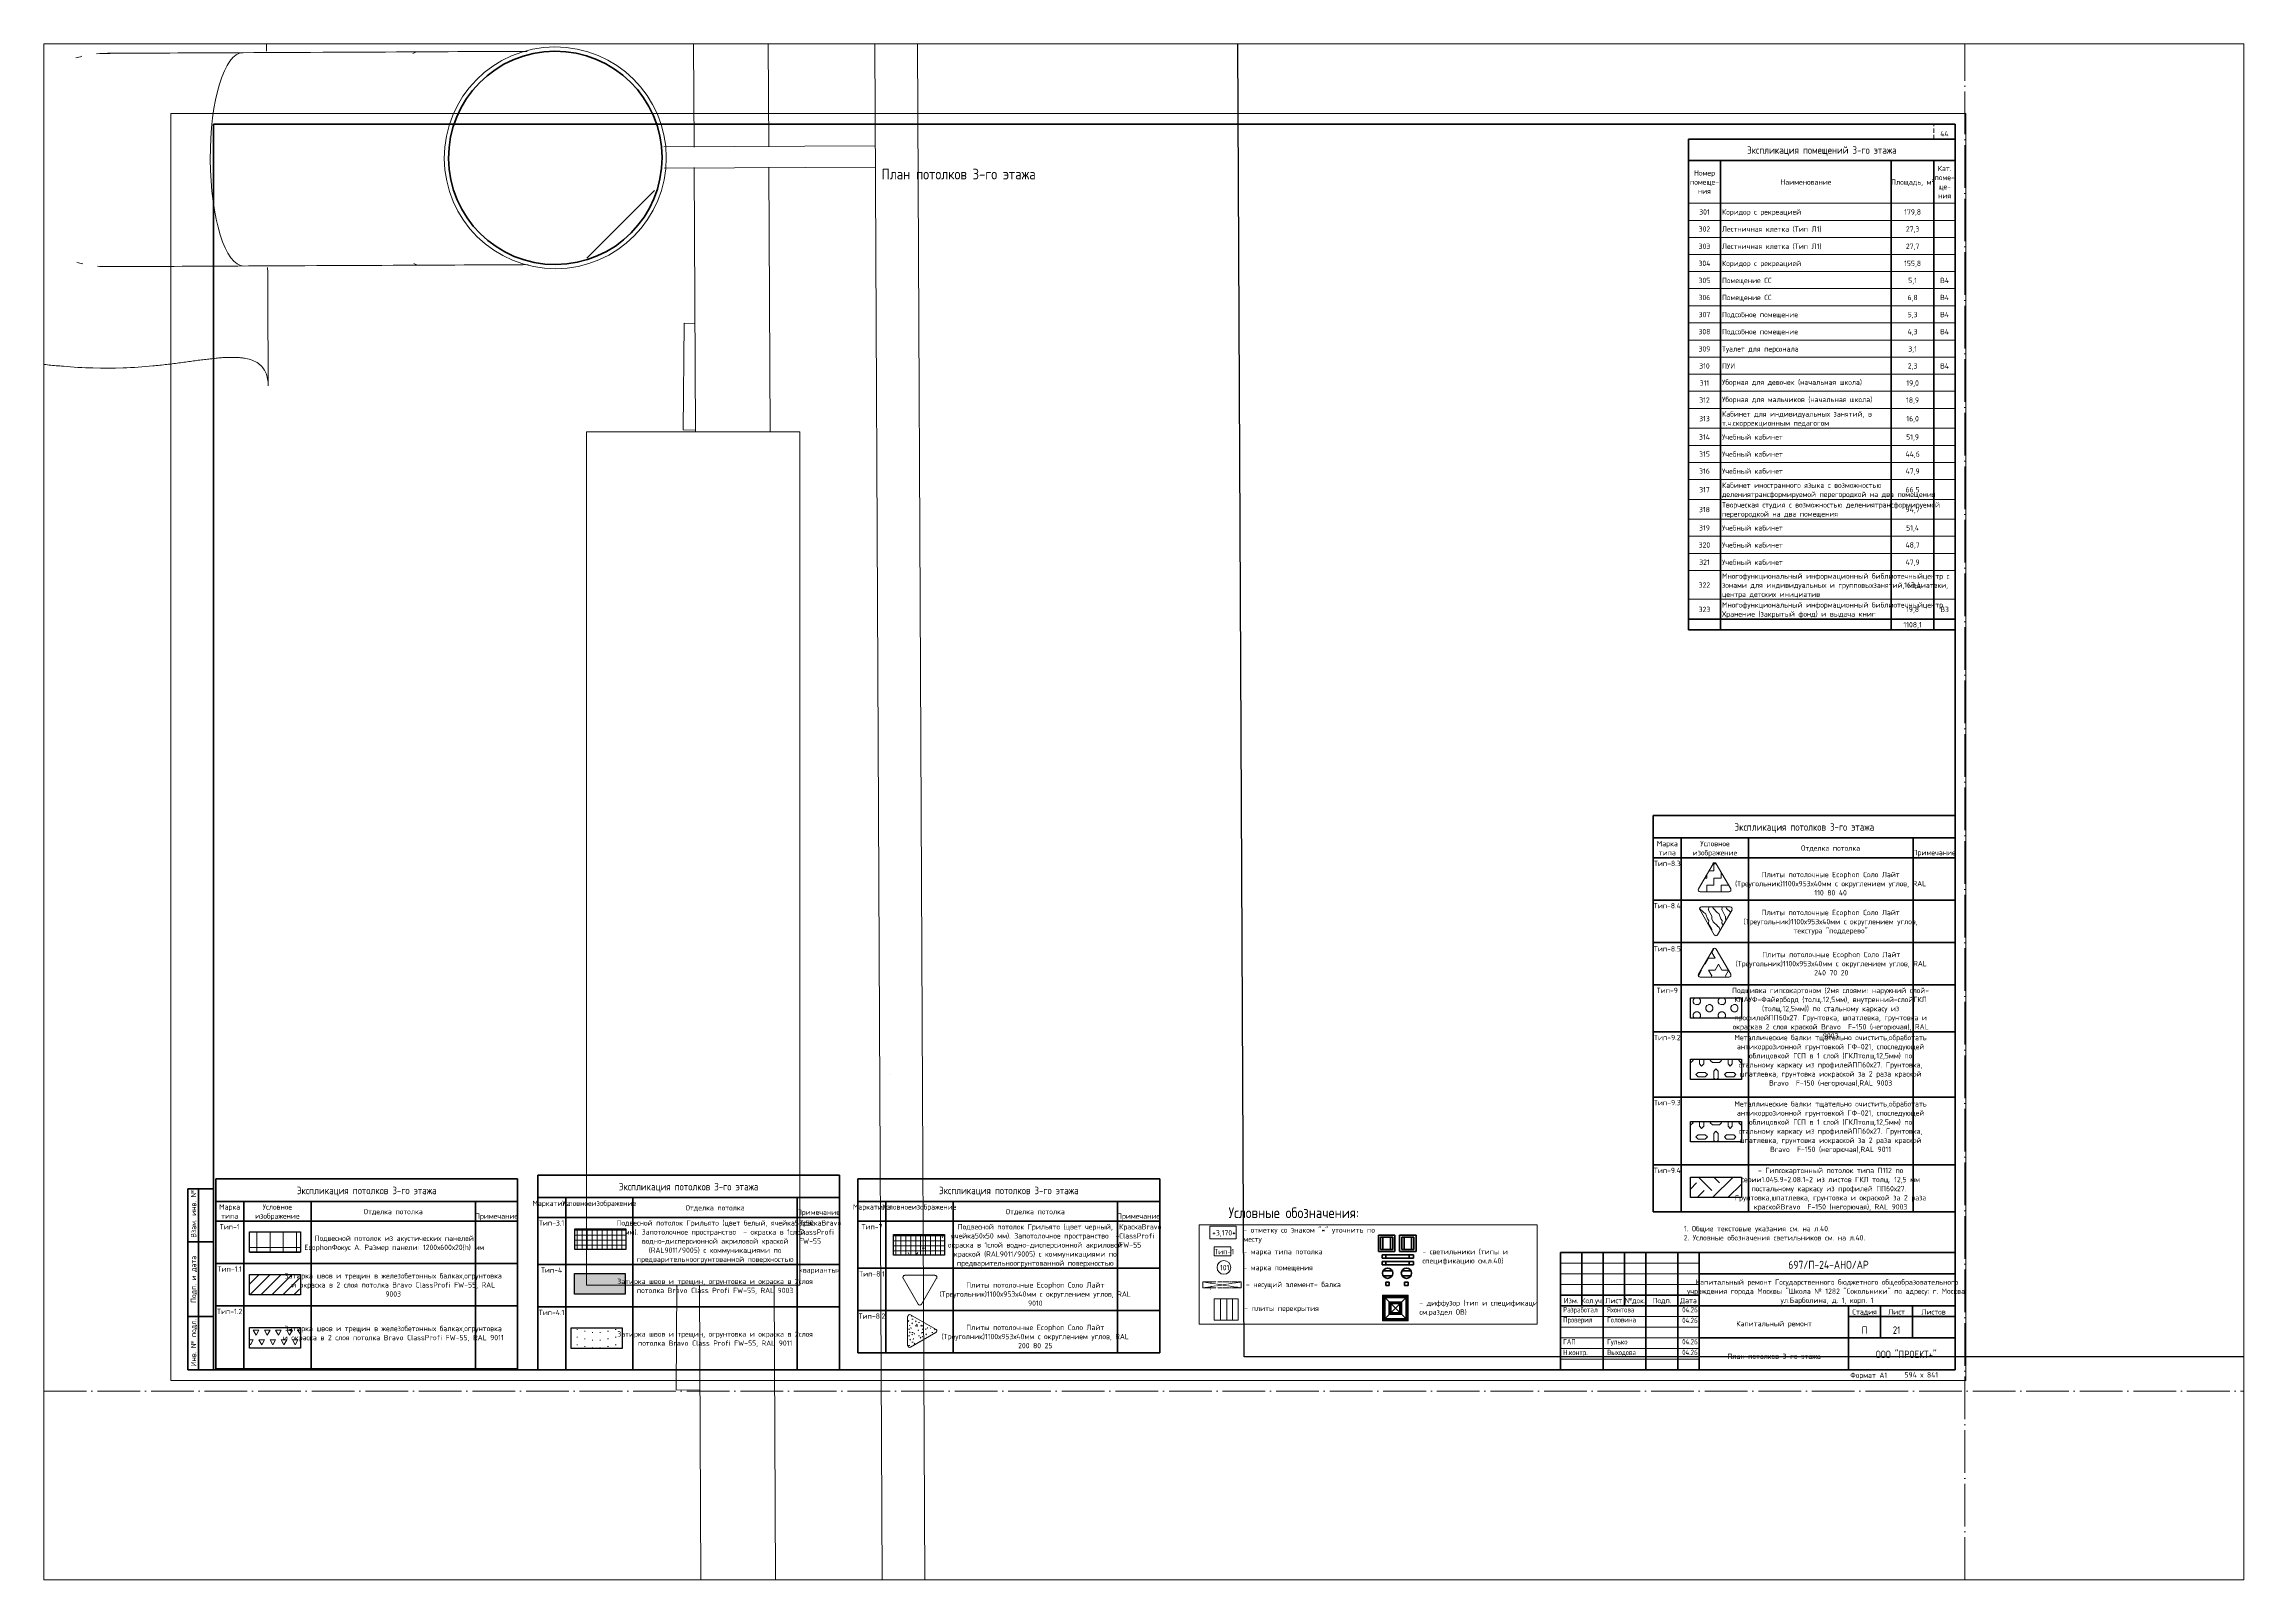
# Paper-space layout 'Лист 21' of a CAD drawing. Header units: millimetres. Extents: x -900 to 130, y -93 to 627.
# The model-space entities are those that its viewports show. They can reach past a viewport. Long polylines and large blocks are cut down to what shows.
import ezdxf

# ---------------------------------------------------------------- set-up
doc = ezdxf.new("R2010")
doc.units = ezdxf.units.MM
for name, pattern in [('ADSK_Линия сетки', [25, 20, -2.5, 0, -2.5]), ('ADSK_Штриховая_ш2 п1', [3, 2, -1]), ('ADSK_Штриховая_ш3 п1_5', [4.5, 3, -1.5]), ('ADSK_Штрихпунктирная 2 точки_ш15 п1_5 п1_5 п1_5', [19.5, 15, -1.5, 0, -1.5, 0, -1.5])]:
    doc.linetypes.add(name, pattern=pattern)
doc.layers.add('PDF _Потолки', color=7, linetype='Continuous', lineweight=5, true_color=0x535353)
doc.layers.add('Линии', color=7, linetype='Continuous', lineweight=9, true_color=0x00a600)
for name, color, linetype, lineweight in [('Аннотация', 7, 'Continuous', 20), ('Графика', 7, 'Continuous', 20), ('Заголовки', 7, 'Continuous', 20), ('Обобщенные модели', 7, 'Continuous', 18), ('Оси', 7, 'Continuous', 9), ('Основная надпись', 7, 'Continuous', 30), ('Потолки', 7, 'Continuous', 9), ('Потолки штриховка', 7, 'Continuous', 9), ('Стены наружные', 7, 'Continuous', 18), ('Стены несущие', 7, 'Continuous', 30), ('Стены отделка', 7, 'Continuous', 30), ('Узлы', 7, 'Continuous', 18)]:
    doc.layers.add(name, color=color, linetype=linetype, lineweight=lineweight)
doc.layers.add('Видовой экран НП', color=254, linetype='Continuous', plot=False)
doc.styles.add('GOST Common_10', font='GOST_Common.ttf', dxfattribs={"width": 0.9, "height": 2.5})
doc.styles.add('GOST Common_4', font='GOST_Common.ttf', dxfattribs={"width": 0.8, "height": 350})
doc.styles.add('GOST Common_5', font='GOST_Common.ttf', dxfattribs={"width": 0.9, "height": 125})
doc.styles.add('GOST Common_6', font='GOST_Common.ttf', dxfattribs={"width": 0.9, "height": 2.5})
doc.styles.add('GOST Common_7', font='GOST_Common.ttf', dxfattribs={"width": 0.9, "height": 3.5})
doc.styles.add('GOST Common_8', font='GOST_Common.ttf', dxfattribs={"width": 0.9, "height": 5})
doc.styles.add('GOST Common_9', font='GOST_Common.ttf', dxfattribs={"width": 0.9, "height": 3.5})

# ---------------------------------------------------------------- blocks, each defined once
blk = doc.blocks.new('ADSK_ОсновнаяНадпись_АК и Партнеры - Форма 3-3901144-План потолков 3-го этажа')
at = {"layer": 'Основная надпись', "lineweight": 20}
for p, q in [((-1033, 445.5), (-1033, -148.5)), ((-1033, 445.5), (-192, 445.5)), ((-192, 445.5), (-192, -148.5)), ((-317, -93.5), (-382, -93.5)), ((-317, -98.5), (-382, -98.5)), ((-317, -103.5), (-382, -103.5)), ((-317, -118.5), (-382, -118.5)), ((-317, -123.5), (-382, -123.5)), ((-317, -128.5), (-382, -128.5)), ((-317, -133.5), (-382, -133.5)), ((-317, -138.5), (-382, -138.5)), ((-192, -148.5), (-1033, -148.5))]:
    blk.add_line(p, q, dxfattribs=at)
at = {"layer": 'Основная надпись', "lineweight": 50}
for p, q in [((-1013, 440.5), (-1013, -143.5)), ((-197, 440.5), (-1013, 440.5)), ((-197, -143.5), (-197, 440.5)), ((-1025, -58.5), (-1013, -58.5)), ((-1025, -58.5), (-1025, -143.5)), ((-1020, -58.5), (-1020, -143.5)), ((-1025, -83.5), (-1013, -83.5)), ((-382, -88.5), (-382, -143.5)), ((-197, -88.5), (-382, -88.5)), ((-372, -88.5), (-372, -113.5)), ((-362, -88.5), (-362, -143.5)), ((-352, -88.5), (-352, -113.5)), ((-342, -88.5), (-342, -143.5)), ((-327, -88.5), (-327, -143.5)), ((-317, -88.5), (-317, -143.5)), ((-197, -98.5), (-317, -98.5)), ((-317, -108.5), (-382, -108.5)), ((-1025, -118.5), (-1013, -118.5)), ((-197, -113.5), (-382, -113.5)), ((-247, -113.5), (-247, -143.5)), ((-197, -118.5), (-247, -118.5)), ((-232, -113.5), (-232, -128.5)), ((-217, -113.5), (-217, -128.5)), ((-197, -128.5), (-317, -128.5)), ((-1025, -143.5), (-1013, -143.5)), ((-1013, -143.5), (-197, -143.5))]:
    blk.add_line(p, q, dxfattribs=at)
at = {"layer": 'Основная надпись', "linetype": 'ADSK_Штриховая_ш2 п1', "lineweight": 20}
for p, q in [((-207, 433.5), (-207, 440.5)), ((-197, 433.5), (-207, 433.5))]:
    blk.add_line(p, q, dxfattribs=at)
at = {"layer": 'Основная надпись', "lineweight": 9, "char_height": 2.5, "attachment_point": 2, "rotation": 90, "line_spacing_factor": 1.022766, "style": 'GOST Common_6'}
for s, insert, width in [('\\pt6.3,12.6,18.9,25.2,31.5,37.8,44.1,50.4,56.7,63,69.3,75.6,81.9,88.2,94.5,100.8,107.1,113.4,119.7,126,132.3,138.6,144.9,151.2,157.5,163.8,170.1,176.4,182.7,189,195.3,201.6;Взам. инв. №', (-1023.6, -70.3), 20.835), ('\\pt6.3,12.6,18.9,25.2,31.5,37.8,44.1,50.4,56.7,63,69.3,75.6,81.9,88.2,94.5,100.8,107.1,113.4,119.7,126,132.3,138.6,144.9,151.2,157.5,163.8,170.1,176.4,182.7,189,195.3,201.6;Подп. и дата', (-1023.6, -101), 32.445), ('\\pt6.3,12.6,18.9,25.2,31.5,37.8,44.1,50.4,56.7,63,69.3,75.6,81.9,88.2,94.5,100.8,107.1,113.4,119.7,126,132.3,138.6,144.9,151.2,157.5,163.8,170.1,176.4,182.7,189,195.3,201.6;Инв. № подл.', (-1023.6, -130.7), 22.86)]:
    blk.add_mtext(s, dxfattribs=dict(at, insert=insert, width=width))
at = {"layer": 'Основная надпись', "lineweight": 9, "char_height": 2.5, "line_spacing_factor": 1.022766, "style": 'GOST Common_6'}
for s, insert, width, attachment_point in [('\\pt6.3,12.6,18.9,25.2,31.5,37.8,44.1,50.4,56.7,63,69.3,75.6,81.9,88.2,94.5,100.8,107.1,113.4,119.7,126,132.3,138.6,144.9,151.2,157.5,163.8,170.1,176.4,182.7,189,195.3,201.6;Изм.', (-377, -109.7), 10.656, 2), ('\\pt6.3,12.6,18.9,25.2,31.5,37.8,44.1,50.4,56.7,63,69.3,75.6,81.9,88.2,94.5,100.8,107.1,113.4,119.7,126,132.3,138.6,144.9,151.2,157.5,163.8,170.1,176.4,182.7,189,195.3,201.6;Кол.уч.', (-367, -109.7), 9.999, 2), ('\\pt6.3,12.6,18.9,25.2,31.5,37.8,44.1,50.4,56.7,63,69.3,75.6,81.9,88.2,94.5,100.8,107.1,113.4,119.7,126,132.3,138.6,144.9,151.2,157.5,163.8,170.1,176.4,182.7,189,195.3,201.6;Лист', (-357, -109.7), 10.062, 2), ('\\pt6.3,12.6,18.9,25.2,31.5,37.8,44.1,50.4,56.7,63,69.3,75.6,81.9,88.2,94.5,100.8,107.1,113.4,119.7,126,132.3,138.6,144.9,151.2,157.5,163.8,170.1,176.4,182.7,189,195.3,201.6;№док.', (-347, -109.7), 10.062, 2), ('\\pt6.3,12.6,18.9,25.2,31.5,37.8,44.1,50.4,56.7,63,69.3,75.6,81.9,88.2,94.5,100.8,107.1,113.4,119.7,126,132.3,138.6,144.9,151.2,157.5,163.8,170.1,176.4,182.7,189,195.3,201.6;Подп.', (-334.4, -109.7), 15.237, 2), ('\\pt6.3,12.6,18.9,25.2,31.5,37.8,44.1,50.4,56.7,63,69.3,75.6,81.9,88.2,94.5,100.8,107.1,113.4,119.7,126,132.3,138.6,144.9,151.2,157.5,163.8,170.1,176.4,182.7,189,195.3,201.6;Дата', (-322, -109.7), 9.945, 2), ('\\pt6.3,12.6,18.9,25.2,31.5,37.8,44.1,50.4,56.7,63,69.3,75.6,81.9,88.2,94.5,100.8,107.1,113.4,119.7,126,132.3,138.6,144.9,151.2,157.5,163.8,170.1,176.4,182.7,189,195.3,201.6;Стадия', (-239.5, -115), 15.417, 2), ('\\pt6.3,12.6,18.9,25.2,31.5,37.8,44.1,50.4,56.7,63,69.3,75.6,81.9,88.2,94.5,100.8,107.1,113.4,119.7,126,132.3,138.6,144.9,151.2,157.5,163.8,170.1,176.4,182.7,189,195.3,201.6;Лист', (-224.5, -115), 15.597, 2), ('\\pt6.3,12.6,18.9,25.2,31.5,37.8,44.1,50.4,56.7,63,69.3,75.6,81.9,88.2,94.5,100.8,107.1,113.4,119.7,126,132.3,138.6,144.9,151.2,157.5,163.8,170.1,176.4,182.7,189,195.3,201.6;Листов', (-207.2, -115), 19.71, 2), ('\\pt11.43,22.86,34.29,45.72,57.15,68.58,80.01,91.44,102.87,114.3,125.73,137.16,148.59,160.02,171.45,182.88,194.31,205.74,217.17,228.6,240.03,251.46,262.89,274.32,285.75,297.18,308.61,320.04,331.47,342.9,354.33,365.76;Формат А1', (-246.2, -144.7), 15.066, 1), ('\\pt11.43,22.86,34.29,45.72,57.15,68.58,80.01,91.44,102.87,114.3,125.73,137.16,148.59,160.02,171.45,182.88,194.31,205.74,217.17,228.6,240.03,251.46,262.89,274.32,285.75,297.18,308.61,320.04,331.47,342.9,354.33,365.76;594 х 841', (-220.8, -144.5), 12.744, 1)]:
    blk.add_mtext(s, dxfattribs=dict(at, insert=insert, width=width, attachment_point=attachment_point))
blk = doc.blocks.new('Водосток - Тип 1 _карниз больше 490мм_-5158525-План потолков 3-го этажа')
at = {"layer": 'Обобщенные модели', "lineweight": 9}
h = blk.add_hatch(dxfattribs=at)
h.set_pattern_fill('FP_6', color=256, style=0, pattern_type=2)
h.set_pattern_definition([(314.728, (-451.3, -498.1), (106.568, 105.561), [])])
h.paths.add_polyline_path([(76.3, 171.1), (76.5, 148.3), (85.9, 128.8), (103.3, 115), (125, 110), (146.7, 115), (164.1, 128.8), (173.7, 148.9), (173.4, 171.8), (164.1, 191.2), (146.7, 205), (125, 210), (103.3, 205), (85.9, 191.2), (84.4, 188)])
at = {"layer": 'Обобщенные модели'}
for p, q in [((18.8, 445), (24.9, 445)), ((225.1, 445), (231.2, 445)), ((75, 223.8), (75, 306.2)), ((75, 263.6), (75, 306.2)), ((175, 306.2), (175, 223.8)), ((175, 306.2), (175, 263.6)), ((24.9, 295), (18.8, 295)), ((231.2, 295), (225.1, 295)), ((75, 223.8), (75, 266.4)), ((175, 266.4), (175, 223.8)), ((120, 10), (120, 109.1)), ((130, 109.1), (130, 10))]:
    blk.add_line(p, q, dxfattribs=at)
at = {"layer": 'Обобщенные модели', "flags": 128}
for points in [[(75, 266.4), (75, 272), (75, 277.6), (75, 283.1), (75, 288.5), (75, 293.8), (75, 298.9), (75, 304), (75, 308.9), (75, 313.6), (75, 318.2), (75, 322.7), (75, 327), (75, 331.1), (75, 335.1), (75, 338.8), (75, 342.4), (75, 345.7), (75, 348.9), (75, 351.9), (75, 354.6), (75, 357.2), (75, 359.5), (75, 361.6), (75, 363.4), (75, 365.1), (75, 366.5), (75, 367.7), (75, 368.6), (75, 369.3), (75, 369.8), (75, 370), (75, 370)], [(175, 370), (175, 369.9), (175, 369.5), (175, 368.9), (175, 368.1), (175, 367), (175, 365.7), (175, 364.2), (175, 362.4), (175, 360.4), (175, 358.2), (175, 355.7), (175, 353), (175, 350.2), (175, 347.1), (175, 343.8), (175, 340.3), (175, 336.6), (175, 332.8), (175, 328.7), (175, 324.5), (175, 320.1), (175, 315.6), (175, 310.9), (175, 306), (175, 301), (175, 295.9), (175, 290.7), (175, 285.4), (175, 279.9), (175, 274.4), (175, 268.7), (175, 266.4)], [(75, 263.6), (75, 258), (75, 252.4), (75, 246.9), (75, 241.5), (75, 236.2), (75, 231.1), (75, 226), (75, 221.1), (75, 216.4), (75, 211.8), (75, 207.3), (75, 203), (75, 198.9), (75, 194.9), (75, 191.2), (75, 187.6), (75, 184.3), (75, 181.1), (75, 178.1), (75, 175.4), (75, 173)], [(175, 173), (175, 174.3), (175, 177), (175, 179.8), (175, 182.9), (175, 186.2), (175, 189.7), (175, 193.4), (175, 197.2), (175, 201.3), (175, 205.5), (175, 209.9), (175, 214.4), (175, 219.1), (175, 224), (175, 229), (175, 234.1), (175, 239.3), (175, 244.6), (175, 250.1), (175, 255.6), (175, 261.3), (175, 263.6)]]:
    blk.add_lwpolyline(points, dxfattribs=at)
at = {"layer": 'Обобщенные модели'}
for centre, radius, start, end in [((125, 370), 50, 103.3248, 106.6752), ((125, 370), 50, 73.3248, 76.6752), ((125, 370), 50, 163.3249, 166.6752), ((125, 370), 50, 13.3248, 16.6751), ((125, 370), 50, 174.5444, 183.3856), ((125, 370), 50, 358.0284, 5.4556), ((125, 160), 52, 90, 270), ((125, 160), 52, 270, 90)]:
    blk.add_arc(centre, radius, start, end, dxfattribs=at)
at = {"layer": 'Обобщенные модели', "lineweight": 40}
for start, end in [(90, 270), (270, 90)]:
    blk.add_arc((125, 160), 50, start, end, dxfattribs=at)
at = {"layer": 'Обобщенные модели'}
for centre, major_axis, start_param, end_param in [((125, 306.2), (-50, 0), 4.712389, 6.283185), ((125, 306.2), (-50, 0), 4.712389, 6.283185), ((125, 306.2), (-50, 0), 3.141593, 4.712389), ((125, 306.2), (-50, 0), 3.141593, 4.712389), ((125, 223.8), (-50, 0), 6.107498, 6.283185), ((125, 223.8), (-50, 0), 6.107498, 6.283185), ((125, 223.8), (50, 0), 0, 0.175687), ((125, 223.8), (50, 0), 0, 0.175687)]:
    blk.add_ellipse(centre, major_axis=major_axis, ratio=0.309017, start_param=start_param, end_param=end_param, dxfattribs=at)
for points, knots in [([(18.8, 295), (21.1, 295), (25.1, 295.7), (28.9, 298.6), (30.8, 302.1), (31.6, 304.9), (32, 307.4), (32.1, 309.4), (32.2, 311.5), (32.2, 313.8), (32.1, 316.2), (31.9, 318.7), (31.6, 321.4), (31.3, 324.1), (31, 327), (30.6, 329.9), (30.2, 332.9), (29.8, 336), (29.4, 339.2), (29, 342.4), (28.7, 345.7), (28.3, 350.2), (27.8, 355.9), (27.4, 365.3), (27.4, 374.8), (27.8, 384.1), (28.3, 389.8), (28.7, 394.3), (29, 397.6), (29.4, 400.8), (29.8, 404), (30.2, 407.1), (30.6, 410.1), (31, 413.1), (31.3, 415.9), (31.6, 418.6), (31.9, 421.3), (32.1, 423.8), (32.2, 426.2), (32.2, 428.5), (32.1, 430.6), (32, 432.7), (31.6, 435.1), (30.8, 437.9), (28.9, 441.5), (25.1, 444.3), (21.1, 445), (18.8, 445)], [-1, -1, -1, -1, -0.941176, -0.882353, -0.852941, -0.823529, -0.808824, -0.794118, -0.779412, -0.764706, -0.75, -0.735294, -0.720588, -0.705882, -0.691176, -0.676471, -0.661765, -0.647059, -0.632353, -0.617647, -0.602941, -0.588235, -0.558824, -0.529412, -0.470588, -0.441176, -0.411765, -0.397059, -0.382353, -0.367647, -0.352941, -0.338235, -0.323529, -0.308824, -0.294118, -0.279412, -0.264706, -0.25, -0.235294, -0.220588, -0.205882, -0.191176, -0.176471, -0.147059, -0.117647, -0.058824, 0, 0, 0, 0]), ([(18.8, 445), (22.1, 445), (28.9, 445), (39.4, 445), (48.4, 445), (56, 445), (60.8, 445), (64.9, 445), (67.9, 445), (71, 445), (74.3, 445), (77.6, 445), (81, 445), (83.9, 445), (86.4, 445), (88.2, 445), (90.2, 445), (92.8, 445), (96.1, 445), (99.6, 445), (102.5, 445), (104.8, 445), (107.1, 445), (110.3, 445), (116, 445), (121.3, 445), (125, 445)], [-1, -1, -1, -1, -0.875, -0.75, -0.625, -0.5625, -0.5, -0.46875, -0.4375, -0.40625, -0.375, -0.34375, -0.3125, -0.28125, -0.265625, -0.25, -0.234375, -0.21875, -0.1875, -0.15625, -0.140625, -0.125, -0.109375, -0.09375, -0.0625, 0, 0, 0, 0]), ([(125, 445), (128.7, 445), (134, 445), (139.7, 445), (142.9, 445), (145.2, 445), (147.5, 445), (150.4, 445), (153.9, 445), (157.2, 445), (159.8, 445), (161.8, 445), (163.6, 445), (166.1, 445), (169, 445), (172.4, 445), (175.7, 445), (179, 445), (182.1, 445), (185.1, 445), (189.2, 445), (194, 445), (201.6, 445), (210.6, 445), (221.1, 445), (227.9, 445), (231.2, 445)], [-1, -1, -1, -1, -0.9375, -0.90625, -0.890625, -0.875, -0.859375, -0.84375, -0.8125, -0.78125, -0.765625, -0.75, -0.734375, -0.71875, -0.6875, -0.65625, -0.625, -0.59375, -0.5625, -0.53125, -0.5, -0.4375, -0.375, -0.25, -0.125, 0, 0, 0, 0]), ([(231.2, 445), (228.9, 445), (224.9, 444.3), (221.1, 441.4), (219.2, 437.9), (218.4, 435.1), (218, 432.6), (217.9, 430.6), (217.8, 428.5), (217.8, 426.2), (217.9, 423.8), (218.1, 421.3), (218.4, 418.6), (218.7, 415.9), (219, 413), (219.4, 410.1), (219.8, 407.1), (220.2, 404), (220.6, 400.8), (221, 397.6), (221.3, 394.3), (221.7, 389.8), (222.2, 384.1), (222.6, 374.7), (222.6, 365.2), (222.2, 355.9), (221.7, 350.2), (221.3, 345.7), (221, 342.4), (220.6, 339.2), (220.2, 336), (219.8, 332.9), (219.4, 329.9), (219, 326.9), (218.7, 324.1), (218.4, 321.4), (218.1, 318.7), (217.9, 316.2), (217.8, 313.8), (217.8, 311.5), (217.9, 309.4), (218, 307.3), (218.4, 304.9), (219.2, 302.1), (221.1, 298.5), (224.9, 295.7), (228.9, 295), (231.2, 295)], [-1, -1, -1, -1, -0.941176, -0.882353, -0.852941, -0.823529, -0.808824, -0.794118, -0.779412, -0.764706, -0.75, -0.735294, -0.720588, -0.705882, -0.691176, -0.676471, -0.661765, -0.647059, -0.632353, -0.617647, -0.602941, -0.588235, -0.558824, -0.529412, -0.470588, -0.441176, -0.411765, -0.397059, -0.382353, -0.367647, -0.352941, -0.338235, -0.323529, -0.308824, -0.294118, -0.279412, -0.264706, -0.25, -0.235294, -0.220588, -0.205882, -0.191176, -0.176471, -0.147059, -0.117647, -0.058824, 0, 0, 0, 0]), ([(74.3, 295), (73.2, 295), (71, 295), (67.9, 295), (64.9, 295), (60.8, 295), (56, 295), (48.4, 295), (39.4, 295), (28.9, 295), (22.1, 295), (18.8, 295)], [-0.625, -0.625, -0.625, -0.625, -0.59375, -0.5625, -0.53125, -0.5, -0.4375, -0.375, -0.25, -0.125, 0, 0, 0, 0]), ([(231.2, 295), (227.9, 295), (221.1, 295), (210.6, 295), (201.6, 295), (194, 295), (189.2, 295), (185.1, 295), (182.1, 295), (179, 295), (176.8, 295), (175.7, 295)], [-1, -1, -1, -1, -0.875, -0.75, -0.625, -0.5625, -0.5, -0.46875, -0.4375, -0.40625, -0.375, -0.375, -0.375, -0.375])]:
    blk.add_open_spline(points, degree=3, knots=knots, dxfattribs=at)

msp = doc.modelspace()

# ---------------------------------------------------------------- hatches: boundary and pattern name
at = {"layer": 'Узлы', "lineweight": 20, "true_color": 0x939393}
h = msp.add_hatch(color=252, dxfattribs=at)
h.paths.add_polyline_path([(65285.324, -1343.705), (65885.324, -1343.705), (65885.324, -743.705), (65285.324, -743.705), (65285.324, -1293.705)])
h.paths.add_polyline_path([(65335.324, -1293.705), (65335.324, -793.705), (65835.324, -793.705), (65835.324, -1293.705)])
h.paths.add_polyline_path([(65435.324, -1193.705), (65735.324, -1193.705), (65735.324, -893.705), (65435.324, -893.705), (65435.324, -1143.705)])
h.paths.add_polyline_path([(65485.324, -1143.705), (65485.324, -943.705), (65685.324, -943.705), (65685.324, -1143.705)])

# ---------------------------------------------------------------- linework, layer by layer
at = {"layer": 'Аннотация', "lineweight": 9, "flags": 128}
msp.add_lwpolyline([(61343.924, 391.581), (61734.074, 391.581), (61734.074, 180.081), (61343.924, 180.081)], close=True, dxfattribs=at)
at = {"layer": 'Линии', "color": 7}
for p, q in [((61239.386, 879.397), (61859.386, 879.397)), ((61239.386, 579.397), (61239.386, 879.397)), ((61859.386, 879.397), (61859.386, 579.397)), ((61859.386, 579.397), (61239.386, 579.397)), ((65885.324, -743.705), (65285.324, -743.705)), ((65285.324, -743.705), (65285.324, -1343.705)), ((65885.324, -1343.705), (65885.324, -743.705)), ((65335.324, -1293.705), (65335.324, -793.705)), ((65335.324, -793.705), (65835.324, -793.705)), ((65835.324, -793.705), (65835.324, -1293.705)), ((65435.324, -893.705), (65435.324, -1193.705)), ((65735.324, -893.705), (65435.324, -893.705)), ((65735.324, -1193.705), (65735.324, -893.705)), ((65485.324, -943.705), (65685.324, -943.705)), ((65485.324, -1143.705), (65485.324, -943.705)), ((65685.324, -943.705), (65685.324, -1143.705)), ((65685.324, -1143.705), (65485.324, -1143.705)), ((65435.324, -1193.705), (65735.324, -1193.705)), ((65835.324, -1293.705), (65335.324, -1293.705)), ((65285.324, -1343.705), (65885.324, -1343.705))]:
    msp.add_line(p, q, dxfattribs=at)
at = {"layer": 'Линии', "color": 5, "lineweight": 35, "true_color": 0x0000ff}
for p, q in [((65186.941, 666.747), (65573.441, 666.747)), ((65186.941, 279.738), (65186.941, 666.747)), ((65573.441, 666.747), (65573.441, 279.738)), ((65523.441, 616.747), (65236.941, 616.747)), ((65236.941, 616.747), (65236.941, 329.738)), ((65291.479, 616.747), (65291.479, 329.738)), ((65467.479, 616.747), (65467.479, 329.738)), ((65523.441, 329.738), (65523.441, 616.747)), ((65236.941, 329.738), (65523.441, 329.738)), ((65573.441, 279.738), (65186.941, 279.738)), ((65275.336, 124.845), (65275.336, 204.845)), ((65275.336, 204.845), (66010.058, 204.845)), ((65365.324, 124.845), (65365.324, 204.845)), ((65910.058, 204.845), (65910.058, 124.845)), ((66010.058, 204.845), (66010.058, 124.845)), ((66010.058, 124.845), (65275.336, 124.845)), ((65298.785, -171.143), (65510.416, -171.143)), ((65299.773, -286.143), (65509.428, -286.143)), ((65442.745, -438.159), (65358.011, -438.159)), ((65358.011, -518.159), (65358.011, -438.159)), ((65442.745, -518.159), (65442.745, -438.159)), ((65358.011, -518.159), (65442.745, -518.159)), ((65835.324, -793.705), (65335.324, -793.705)), ((65335.324, -793.705), (65335.324, -1293.705)), ((65835.324, -1293.705), (65835.324, -793.705)), ((65335.324, -1293.705), (65835.324, -1293.705))]:
    msp.add_line(p, q, dxfattribs=at)
at = {"layer": 'Линии', "color": 1, "lineweight": 35, "true_color": 0xff0000}
for p, q in [((65683.224, 666.747), (66069.725, 666.747)), ((65683.224, 279.738), (65683.224, 666.747)), ((66069.725, 666.747), (66069.725, 279.738)), ((66019.725, 616.747), (65733.224, 616.747)), ((65733.224, 616.747), (65733.224, 329.738)), ((65787.763, 616.747), (65787.763, 329.738)), ((65963.763, 616.747), (65963.763, 329.738)), ((66019.725, 329.738), (66019.725, 616.747)), ((65733.224, 329.738), (66019.725, 329.738)), ((66069.725, 279.738), (65683.224, 279.738)), ((65275.336, -30.047), (65275.336, 49.953)), ((65275.336, 49.953), (66010.058, 49.953)), ((65365.324, -30.047), (65365.324, 49.953)), ((65910.058, 49.953), (65910.058, -30.047)), ((66010.058, 49.953), (66010.058, -30.047)), ((66010.058, -30.047), (65275.336, -30.047)), ((65738.785, -171.143), (65950.416, -171.143)), ((65739.773, -286.143), (65949.428, -286.143)), ((65885.324, -438.159), (65800.589, -438.159)), ((65800.589, -518.159), (65800.589, -438.159)), ((65885.324, -518.159), (65885.324, -438.159)), ((65800.589, -518.159), (65885.324, -518.159))]:
    msp.add_line(p, q, dxfattribs=at)
at = {"layer": 'Линии', "color": 7, "linetype": 'ADSK_Штрихпунктирная 2 точки_ш15 п1_5 п1_5 п1_5'}
for p, q in [((61076.366, -431.463), (61236.366, -431.463)), ((61076.366, -571.463), (61076.366, -431.463)), ((61076.366, -431.463), (61244.346, -457.594)), ((61241.908, -431.463), (61247.908, -431.463)), ((61254.192, -431.463), (61260.192, -431.463)), ((61270.115, -431.463), (61380.115, -431.463)), ((61392.933, -431.463), (61398.933, -431.463)), ((61407.933, -431.463), (61413.933, -431.463)), ((61427.999, -431.463), (61537.999, -431.463)), ((61550.817, -431.463), (61556.817, -431.463)), ((61565.817, -431.463), (61571.817, -431.463)), ((61585.882, -431.463), (61695.882, -431.463)), ((61708.7, -431.463), (61714.7, -431.463)), ((61723.7, -431.463), (61729.7, -431.463)), ((61743.766, -431.463), (61853.766, -431.463)), ((61866.584, -431.463), (61872.584, -431.463)), ((61881.584, -431.463), (61887.584, -431.463)), ((61881.584, -431.463), (61887.584, -431.463)), ((61906.366, -431.463), (61976.366, -431.463)), ((61940.968, -436.97), (61976.366, -431.463)), ((61976.366, -431.463), (61976.366, -571.463)), ((61898.479, -443.579), (61904.407, -442.657)), ((61918.241, -440.505), (61924.17, -439.583)), ((61797.691, -459.257), (61886.621, -445.424)), ((61257.198, -459.593), (61263.127, -460.515)), ((61268.554, -461.36), (61274.483, -462.282)), ((61283.87, -463.742), (61372.801, -477.576)), ((61771.019, -463.406), (61776.947, -462.484)), ((61782.375, -461.64), (61788.304, -460.718)), ((61684.057, -476.934), (61758.166, -465.406)), ((61384.658, -479.42), (61390.587, -480.342)), ((61404.421, -482.494), (61410.349, -483.416)), ((61641.568, -483.543), (61647.497, -482.621)), ((61661.331, -480.469), (61667.259, -479.547)), ((61427.147, -486.029), (61501.256, -497.558)), ((61540.781, -499.221), (61629.711, -485.388)), ((61514.108, -499.557), (61520.037, -500.479)), ((61514.108, -503.37), (61520.037, -502.448)), ((61525.465, -501.604), (61531.393, -500.681)), ((61525.465, -501.323), (61531.393, -502.246)), ((61540.781, -503.706), (61629.711, -517.539)), ((61427.147, -516.898), (61501.256, -505.369)), ((61283.87, -539.185), (61372.801, -525.351)), ((61384.658, -523.507), (61390.587, -522.585)), ((61404.421, -520.433), (61410.349, -519.511)), ((61641.568, -519.384), (61647.497, -520.306)), ((61661.331, -522.458), (61667.259, -523.38)), ((61684.057, -525.993), (61758.166, -537.521)), ((61076.366, -571.463), (61244.346, -545.333)), ((61257.198, -543.334), (61263.127, -542.412)), ((61268.554, -541.567), (61274.483, -540.645)), ((61771.019, -539.521), (61776.947, -540.443)), ((61782.375, -541.287), (61788.304, -542.209)), ((61797.691, -543.67), (61886.621, -557.503)), ((61898.479, -559.348), (61904.407, -560.27)), ((61918.241, -562.422), (61924.17, -563.344)), ((61940.968, -565.957), (61976.366, -571.463)), ((61076.366, -571.463), (61236.366, -571.463)), ((61241.908, -571.463), (61247.908, -571.463)), ((61254.192, -571.463), (61260.192, -571.463)), ((61270.115, -571.463), (61380.115, -571.463)), ((61392.933, -571.463), (61398.933, -571.463)), ((61407.933, -571.463), (61413.933, -571.463)), ((61427.999, -571.463), (61537.999, -571.463)), ((61550.817, -571.463), (61556.817, -571.463)), ((61565.817, -571.463), (61571.817, -571.463)), ((61585.882, -571.463), (61695.882, -571.463)), ((61708.7, -571.463), (61714.7, -571.463)), ((61723.7, -571.463), (61729.7, -571.463)), ((61743.766, -571.463), (61853.766, -571.463)), ((61866.584, -571.463), (61872.584, -571.463)), ((61881.584, -571.463), (61887.584, -571.463)), ((61906.366, -571.463), (61976.366, -571.463)), ((61257.198, -599.593), (61263.127, -600.515))]:
    msp.add_line(p, q, dxfattribs=at)
at = {"layer": 'Линии', "color": 7, "lineweight": 20}
for p, q in [((65285.324, -743.705), (65885.324, -743.705)), ((65285.324, -1343.705), (65285.324, -743.705)), ((65885.324, -743.705), (65885.324, -1343.705)), ((65335.324, -793.705), (65835.324, -1293.705)), ((65835.324, -793.705), (65335.324, -1293.705)), ((65885.324, -1343.705), (65285.324, -1343.705))]:
    msp.add_line(p, q, dxfattribs=at)
at = {"layer": 'Линии', "color": 7, "linetype": 'ADSK_Штриховая_ш3 п1_5'}
for p, q in [((61337.112, -824.111), (61906.366, -824.111)), ((61337.112, -1330.192), (61337.112, -824.111)), ((61490.94, -824.111), (61490.94, -1330.192)), ((61637.684, -824.111), (61637.684, -1330.192)), ((61772.584, -824.111), (61772.584, -1330.192)), ((61906.366, -824.111), (61906.366, -1330.192)), ((61906.366, -1330.192), (61337.112, -1330.192))]:
    msp.add_line(p, q, dxfattribs=at)
at = {"layer": 'Линии', "color": 7}
msp.add_circle((61569.851, -90.606), 160, dxfattribs=at)
at = {"layer": 'Линии', "color": 5, "lineweight": 35, "true_color": 0x0000ff}
msp.add_circle((65404.601, -227.738), 120, dxfattribs=at)
at = {"layer": 'Линии', "color": 1, "lineweight": 35, "true_color": 0xff0000}
msp.add_circle((65844.601, -227.738), 120, dxfattribs=at)
at = {"layer": 'Оси', "linetype": 'ADSK_Линия сетки'}
for p, q in [((-0.435, -4258.205), (-0.435, 44222.998)), ((-9638.275, -5), (50122.26, -5))]:
    msp.add_line(p, q, dxfattribs=at)
at = {"layer": 'Стены наружные'}
for p, q in [((-596.042, 7978.59), (-560.849, 578.297)), ((-629.136, 7577.642), (-595.849, 578.256)), ((-595.804, 568.65), (-595.214, 444.747)), ((-560.804, 568.816), (-560.214, 444.747)), ((-600.469, 495.625), (-600.848, 445.626)), ((-600.469, 495.625), (-595.456, 495.587)), ((-600.848, 445.626), (-595.218, 445.583)), ((-603.891, 44.747), (-604.263, -4.361)), ((-593.312, 44.747), (-591.939, -243.902)), ((-558.312, 44.747), (-557.105, -208.902)), ((-604.263, -4.361), (-593.078, -4.446))]:
    msp.add_line(p, q, dxfattribs=at)
at = {"layer": 'Стены несущие'}
for p, q in [((-338.149, 11.098), (-342.685, 964.789)), ((7678.134, 11.098), (-338.149, 11.098))]:
    msp.add_line(p, q, dxfattribs=at)
at = {"layer": 'Стены отделка', "lineweight": 9}
for p, q in [((-507.343, -158.902), (-512.683, 963.98)), ((-487.438, -138.902), (-492.683, 964.075)), ((-646.279, 44.747), (-646.279, 444.747)), ((-646.279, 444.747), (-546.279, 444.747)), ((-546.279, 444.747), (-546.279, 44.747)), ((-546.279, 44.747), (-646.279, 44.747))]:
    msp.add_line(p, q, dxfattribs=at)

# ---------------------------------------------------------------- block references
at = {"layer": 'Обобщенные модели', "rotation": 90.27247415019644}
msp.add_blockref('Водосток - Тип 1 _карниз больше 490мм_-5158525-План потолков 3-го этажа', (-500.233, 448.933), dxfattribs=at)

# ---------------------------------------------------------------- texts
at = {"layer": 'Аннотация', "lineweight": 9, "char_height": 125, "attachment_point": 1, "line_spacing_factor": 1.022766, "style": 'GOST Common_5'}
for s, insert, width in [('\\pt180,360,540,720,900,1080,1260,1440,1620,1800,1980,2160,2340,2520,2700,2880,3060,3240,3420,3600,3780,3960,4140,4320,4500,4680,4860,5040,5220,5400,5580,5760;- отметку со знаком "*" уточнить по месту', (62024.238, 848.372), 2569.05), ('\\pt180,360,540,720,900,1080,1260,1440,1620,1800,1980,2160,2340,2520,2700,2880,3060,3240,3420,3600,3780,3960,4140,4320,4500,4680,4860,5040,5220,5400,5580,5760;+3,170*', (61291.868, 783.881), 502.2225), ('\\pt180,360,540,720,900,1080,1260,1440,1620,1800,1980,2160,2340,2520,2700,2880,3060,3240,3420,3600,3780,3960,4140,4320,4500,4680,4860,5040,5220,5400,5580,5760;- светильники (типы и спецификацию см.л.40)', (66219.284, 341.391), 2634.3), ('\\pt180,360,540,720,900,1080,1260,1440,1620,1800,1980,2160,2340,2520,2700,2880,3060,3240,3420,3600,3780,3960,4140,4320,4500,4680,4860,5040,5220,5400,5580,5760;Тип-1', (61343.924, 341.391), 394.0515), ('\\pt180,360,540,720,900,1080,1260,1440,1620,1800,1980,2160,2340,2520,2700,2880,3060,3240,3420,3600,3780,3960,4140,4320,4500,4680,4860,5040,5220,5400,5580,5760;- марка типа потолка', (62024.238, 341.391), 1587.5685), ('\\pt180,360,540,720,900,1080,1260,1440,1620,1800,1980,2160,2340,2520,2700,2880,3060,3240,3420,3600,3780,3960,4140,4320,4500,4680,4860,5040,5220,5400,5580,5760;101', (61475.984, -32.913), 198.6165), ('\\pt180,360,540,720,900,1080,1260,1440,1620,1800,1980,2160,2340,2520,2700,2880,3060,3240,3420,3600,3780,3960,4140,4320,4500,4680,4860,5040,5220,5400,5580,5760;- марка помещения', (62024.238, -32.913), 1368.045), ('\\pt180,360,540,720,900,1080,1260,1440,1620,1800,1980,2160,2340,2520,2700,2880,3060,3240,3420,3600,3780,3960,4140,4320,4500,4680,4860,5040,5220,5400,5580,5760;- несущий элемент- балка', (62085.72, -428.159), 1893.9015), ('\\pt180,360,540,720,900,1080,1260,1440,1620,1800,1980,2160,2340,2520,2700,2880,3060,3240,3420,3600,3780,3960,4140,4320,4500,4680,4860,5040,5220,5400,5580,5760;- диффузор (тип и спецификацию см.раздел ОВ)', (66148.45, -860.561), 2759.4), ('\\pt180,360,540,720,900,1080,1260,1440,1620,1800,1980,2160,2340,2520,2700,2880,3060,3240,3420,3600,3780,3960,4140,4320,4500,4680,4860,5040,5220,5400,5580,5760;- плиты перекрытия', (62046.657, -986.795), 1440.3105)]:
    msp.add_mtext(s, dxfattribs=dict(at, insert=insert, width=width))

psp = doc.layouts.new('Лист 21')

# ---------------------------------------------------------------- hatches: boundary and pattern name
at = {"layer": 'PDF _Потолки', "ltscale": 100, "transparency": 33554687}
h = psp.add_hatch(dxfattribs=at)
h.set_pattern_fill('BRICK_MODULAR_SAILOR', color=256, scale=1.539899, angle=-179.9998, pattern_type=2)
h.set_pattern_definition([(180, (-966.96, 13.162), (4e-05, -12.3192), []), (270.0002, (-966.96, 13.162), (6.1596, 2e-05), [12.3192, 0])])
h.paths.add_polyline_path([(-780.3, 60.3), (-780.4, 60.2), (-780.3, 60.2)])
h.paths.add_polyline_path([(-804.2, 60.2), (-804.1, 60.2), (-804.2, 60.2)])
h.paths.add_polyline_path([(-780.3, 60.2), (-780.3, 69.8), (-804.2, 69.8), (-804.1, 60.2)])
h.paths.add_polyline_path([(-780.3, 69.8), (-780.4, 69.8), (-780.3, 69.8)])
h.paths.add_polyline_path([(-804.2, 69.8), (-804.2, 69.8), (-804.1, 69.8)])
at = {"layer": 'Потолки штриховка', "lineweight": 18}
h = psp.add_hatch(dxfattribs=at)
h.set_pattern_fill('FP_84', color=256, scale=0.015178, style=0, pattern_type=2)
h.set_pattern_definition([(0, (-890.564, -91.645), (3.373284, 3.373284), [3.373284, -3.373284]), (90, (-887.191, -91.645), (-3.373284, 3.373284), [3.373284, -3.373284])])
h.paths.add_polyline_path([(-124.5, 229.2), (-111, 229.2), (-110.8, 229.2), (-110.5, 229.3), (-110.3, 229.5), (-110.2, 229.7), (-110.1, 229.9), (-110.1, 230.1), (-110.1, 230.4), (-110.2, 230.6), (-117, 242.3), (-117.1, 242.5), (-117.3, 242.6), (-117.4, 242.7), (-117.6, 242.8), (-117.9, 242.8), (-118.1, 242.7), (-118.3, 242.6), (-118.4, 242.5), (-118.6, 242.3), (-125.3, 230.6), (-125.4, 230.3), (-125.4, 230.1), (-125.4, 229.9), (-125.3, 229.7), (-125.2, 229.5), (-125, 229.3), (-124.8, 229.2)])
h = psp.add_hatch(dxfattribs=at)
h.set_pattern_fill('FP_101', color=256, scale=0.015155, style=0, pattern_type=2)
h.set_pattern_definition([(108.435, (-922.7916, -111.7832), (-6.311946, 12.623859), [2.395216, -17.564875]), (139.399, (-923.5491, -109.5109), (-37.87175965, 31.55946505), [1.163866, -57.029308]), (136.848, (-918.1208, -108.75346), (-94.67960594, 88.36642234), [2.768628, -135.662885]), (109.983, (-920.14063, -106.8599), (-18.93570718, 50.4955047), [1.477583, -72.401706]), (90, (-920.6456, -111.783), (-6.311933, 6.311933), [1.262387, -5.049546]), (118.443, (-920.64559, -110.5208), (44.18363959, -82.055073656), [3.44565, -168.836556]), (84.289, (-922.2867, -107.4911), (-6.31233163, -56.80735002), [1.26869, -62.165463]), (129.806, (-922.16045, -106.2287), (25.2479627, -31.55946086), [0.98595, -48.311824])])
h.paths.add_polyline_path([(-117.1, 208.6), (-116.9, 208.6), (-116.7, 208.7), (-116.5, 208.8), (-116.4, 209), (-109.6, 220.7), (-109.5, 220.9), (-109.5, 221.1), (-109.5, 221.4), (-109.5, 221.6), (-109.6, 221.7), (-109.8, 221.9), (-110, 222), (-110.2, 222.1), (-110.4, 222.1), (-123.9, 222.1), (-124.1, 222.1), (-124.3, 222), (-124.5, 221.9), (-124.7, 221.6), (-124.8, 221.5), (-124.8, 221.2), (-124.8, 221), (-124.7, 220.7), (-117.9, 209), (-117.8, 208.8), (-117.6, 208.7), (-117.4, 208.6), (-117.2, 208.6)])
h = psp.add_hatch(dxfattribs=at)
h.set_pattern_fill('FP_56', color=256, scale=0.019054, style=0, pattern_type=2)
h.set_pattern_definition([(0, (-713.3152, -169.2978), (0, 3.387717), [0.90773, -4.959956]), (60, (-711.6214, -168.844), (-2.933849, 1.693858), [0.90773, -4.959956]), (120, (-711.1675, -167.15), (-2.933849, -1.693858), [0.90773, -4.959956]), (30, (-712.4075, -169.298), (-3e-06, 6.77544), [0.90773, -5.867704]), (30, (-714.1013, -166.364), (-3e-06, 6.77544), [0.90773, -5.867704]), (150, (-713.315, -169.298), (-5.8677, -3.387723), [0.90773, -5.867704]), (150, (-711.6214, -166.364), (-5.8677, -3.387723), [0.90773, -5.867704]), (90, (-711.1675, -168.058), (-5.867704, 3.387717), [0.90773, -5.867704]), (90, (-714.555, -168.058), (-5.867704, 3.387717), [0.90773, -5.867704])])
h.paths.add_polyline_path([(10.4, 210.6), (10.4, 210.7), (10.4, 210.7)])
h.paths.add_polyline_path([(-105.3, 179.5), (-105.2, 179.5), (-105.2, 179.5)])
h.paths.add_polyline_path([(-129.1, 169.9), (-105.2, 169.9), (-105.2, 176.2), (-105.3, 179.5), (-129.1, 179.5)])
h = psp.add_hatch(dxfattribs=at)
h.set_pattern_fill('STARS', color=256, style=0)
h.paths.add_polyline_path([(-124.5, 189.2), (-111, 189.2), (-110.8, 189.2), (-110.5, 189.3), (-110.3, 189.5), (-110.2, 189.7), (-110.1, 189.9), (-110.1, 190.1), (-110.1, 190.4), (-110.2, 190.6), (-117, 202.3), (-117.1, 202.5), (-117.3, 202.6), (-117.4, 202.7), (-117.6, 202.7), (-117.9, 202.7), (-118.1, 202.7), (-118.3, 202.6), (-118.4, 202.5), (-118.6, 202.3), (-125.3, 190.5), (-125.4, 190.3), (-125.4, 190.1), (-125.4, 189.9), (-125.3, 189.6), (-125.2, 189.5), (-125, 189.3), (-124.8, 189.2)])
h = psp.add_hatch(dxfattribs=at)
h.set_pattern_fill('FP_51', color=256, scale=0.031363, style=0, pattern_type=2)
h.set_pattern_definition([(0, (-2005.7234, -1193.412), (25.492177, 6.373044), [1.05155, -18.06758, 1.05155, -18.06758, -101.96871]), (0, (-2005.7234, -1193.412), (25.492177, 6.373044), [-38.23827, 1.05155, -37.18671, 1.05155, -18.06758, -44.61131]), (0, (-2005.7234, -1193.412), (25.492177, 6.373044), [-95.59566, 1.05155, -11.69454, 1.05155, -30.81367]), (120, (-1996.164, -1190.2256), (-18.265307, 18.890351), [1.05155, -18.06758, 1.05155, -18.06758, -101.96871]), (120, (-1996.164, -1190.2256), (-18.265307, 18.890351), [-38.23827, 1.05155, -37.18671, 1.05155, -18.06758, -44.61131]), (120, (-1996.164, -1190.2256), (-18.265307, 18.890351), [-95.59566, 1.05155, -11.69454, 1.05155, -30.81367]), (240, (-1992.9773, -1177.4795), (-7.22687, -25.263395), [1.05155, -18.06758, 1.05155, -18.06758, -101.96871]), (240, (-1992.9773, -1177.4795), (-7.22687, -25.263395), [-38.23827, 1.05155, -37.18671, 1.05155, -18.06758, -44.61131]), (240, (-1992.9773, -1177.4795), (-7.22687, -25.263395), [-95.59566, 1.05155, -11.69454, 1.05155, -30.81367])])
h.paths.add_polyline_path([(-480.3, 58.9), (-478.6, 66), (-478.6, 63.3), (-478.6, 58.9)], flags=17)
h.paths.add_polyline_path([(-441.4, 153.6), (-441.4, 153.9), (-441.6, 153.9), (-441.6, 153.5), (-441.4, 153.5)])
h.paths.add_polyline_path([(-502.4, 58.9), (-481.4, 58.9), (-478.6, 68.5), (-502.4, 68.5), (-502.4, 65)])
h.paths.add_polyline_path([(-404.1, 153.7), (-403.9, 153.7), (-403.9, 153.9), (-404.1, 153.9)])
h = psp.add_hatch(dxfattribs=at)
h.set_pattern_fill('FP_86', color=256, scale=0.006291, style=0, pattern_type=2)
h.set_pattern_definition([(45, (-787.335, -143.579), (0, 13.35037), [1.41602, -8.02411]), (0, (-786.3334, -142.5774), (6.67518, 6.67518), [3.33759, -10.01277]), (315, (-782.996, -142.577), (13.35037, 0), [1.41602, -8.02411]), (225, (-781.995, -143.579), (0, -13.35037), [1.41602, -8.02411]), (0, (-786.3334, -144.58), (6.67518, 6.67518), [3.33759, -10.01277]), (315, (-787.335, -143.579), (13.35037, 0), [1.41602, -8.02411]), (90, (-778.991, -145.2475), (-6.67518, 6.67518), [3.33759, -10.01277]), (45, (-778.991, -141.91), (0, 13.35037), [1.41602, -8.02411]), (45, (-777.989, -146.249), (0, 13.35037), [1.41602, -8.02411]), (90, (-776.988, -145.2475), (-6.67518, 6.67518), [3.33759, -10.01277]), (315, (-778.991, -145.247), (13.35037, 0), [1.41602, -8.02411]), (315, (-777.989, -140.909), (13.35037, 0), [1.41602, -8.02411])])
h.paths.add_polyline_path([(-105.2, 141.1), (-105.2, 150.7), (-129.1, 150.7), (-129.1, 141.1)])
h = psp.add_hatch(dxfattribs=at)
h.set_pattern_fill('FP_46', color=256, scale=0.022889, style=0, pattern_type=2)
h.set_pattern_definition([(0, (-871.325, -249.257), (31.395, 31.395), [0.1381, -31.2569]), (225, (-871.325, -249.257), (0, -31.39505), [0.444, -43.9553]), (0, (-871.64, -249.57), (31.395, 31.395), [0.314, -31.081]), (0, (-871.325, -249.57), (31.395, 31.395), [0.314, -31.081]), (90, (-871.01, -249.57), (-31.395, 31.395), [0.314, -31.081]), (180, (-871.01, -249.257), (-31.395, -31.395), [0.314, -31.081]), (0, (-871.325, -249.257), (31.395, 31.395), [0.1381, -31.2569]), (225, (-871.325, -249.257), (0, -31.39505), [0.444, -43.9553]), (0, (-871.64, -249.57), (31.395, 31.395), [0.314, -31.081]), (0, (-871.325, -249.57), (31.395, 31.395), [0.314, -31.081]), (90, (-871.01, -249.57), (-31.395, 31.395), [0.314, -31.081]), (180, (-871.01, -249.257), (-31.395, -31.395), [0.314, -31.081]), (180, (-868.813, -251.77), (-31.395, -31.395), [0.314, -31.081]), (270, (-869.127, -251.77), (31.395, -31.395), [0.314, -31.081]), (270, (-869.127, -252.083), (31.395, -31.395), [0.314, -31.081]), (45, (-869.127, -252.397), (0, 31.39505), [0.444, -43.9553]), (0, (-868.813, -252.083), (31.395, 31.395), [0.1381, -31.2569]), (90, (-868.813, -252.083), (-31.395, 31.395), [0.314, -31.081]), (180, (-868.813, -251.77), (-31.395, -31.395), [0.314, -31.081]), (270, (-869.127, -251.77), (31.395, -31.395), [0.314, -31.081]), (270, (-869.127, -252.083), (31.395, -31.395), [0.314, -31.081]), (45, (-869.127, -252.397), (0, 31.39505), [0.444, -43.9553]), (0, (-868.813, -252.083), (31.395, 31.395), [0.1381, -31.2569]), (90, (-868.813, -252.083), (-31.395, 31.395), [0.314, -31.081]), (180, (-865.36, -249.885), (-31.395, -31.395), [0.314, -31.081]), (270, (-865.674, -249.885), (31.395, -31.395), [0.314, -31.081]), (270, (-865.674, -250.2), (31.395, -31.395), [0.314, -31.081]), (26.565, (-865.674, -250.513), (31.39507, 31.39503), [0.702, -69.4994]), (0, (-865.046, -250.2), (31.395, 31.395), [0.1381, -31.2569]), (135, (-865.046, -250.2), (-31.39505, 0), [0.444, -43.9553]), (180, (-865.36, -249.885), (-31.395, -31.395), [0.314, -31.081]), (270, (-865.674, -249.885), (31.395, -31.395), [0.314, -31.081]), (270, (-865.674, -250.2), (31.395, -31.395), [0.314, -31.081]), (26.565, (-865.674, -250.513), (31.39507, 31.39503), [0.702, -69.4994]), (0, (-865.046, -250.2), (31.395, 31.395), [0.1381, -31.2569]), (135, (-865.046, -250.2), (-31.39505, 0), [0.444, -43.9553]), (180, (-862.534, -252.71), (-31.395, -31.395), [0.314, -31.081]), (243.435, (-862.848, -252.711), (5e-05, -31.39504), [0.702, -69.4994]), (0, (-863.162, -253.34), (31.395, 31.395), [0.314, -31.081]), (0, (-862.848, -253.34), (31.395, 31.395), [0.314, -31.081]), (90, (-862.534, -253.34), (-31.395, 31.395), [0.314, -31.081]), (90, (-862.534, -253.025), (-31.395, 31.395), [0.314, -31.081]), (180, (-862.534, -252.71), (-31.395, -31.395), [0.314, -31.081]), (243.435, (-862.848, -252.711), (5e-05, -31.39504), [0.702, -69.4994]), (0, (-863.162, -253.34), (31.395, 31.395), [0.314, -31.081]), (0, (-862.848, -253.34), (31.395, 31.395), [0.314, -31.081]), (90, (-862.534, -253.34), (-31.395, 31.395), [0.314, -31.081]), (90, (-862.534, -253.025), (-31.395, 31.395), [0.314, -31.081]), (180, (-862.22, -249.57), (-31.395, -31.395), [0.314, -31.081]), (270, (-862.534, -249.57), (31.395, -31.395), [0.314, -31.081]), (0, (-862.534, -249.885), (31.395, 31.395), [0.1381, -31.2569]), (0, (-862.534, -249.885), (31.395, 31.395), [0.6279, -30.7671]), (90, (-861.906, -249.885), (-31.395, 31.395), [0.314, -31.081]), (180, (-861.906, -249.57), (-31.395, -31.395), [0.314, -31.081]), (180, (-862.22, -249.57), (-31.395, -31.395), [0.314, -31.081]), (270, (-862.534, -249.57), (31.395, -31.395), [0.314, -31.081]), (0, (-862.534, -249.885), (31.395, 31.395), [0.1381, -31.2569]), (0, (-862.534, -249.885), (31.395, 31.395), [0.6279, -30.7671]), (90, (-861.906, -249.885), (-31.395, 31.395), [0.314, -31.081]), (180, (-861.906, -249.57), (-31.395, -31.395), [0.314, -31.081]), (180, (-857.51, -249.57), (-31.395, -31.395), [0.314, -31.081]), (270, (-857.825, -249.57), (31.395, -31.395), [0.314, -31.081]), (270, (-857.825, -249.885), (31.395, -31.395), [0.314, -31.081]), (45, (-857.825, -250.2), (0, 31.39505), [0.444, -43.9553]), (90, (-857.51, -249.885), (-31.395, 31.395), [0.314, -31.081]), (0, (-857.51, -249.57), (31.395, 31.395), [0.1381, -31.2569]), (180, (-857.51, -249.57), (-31.395, -31.395), [0.314, -31.081]), (270, (-857.825, -249.57), (31.395, -31.395), [0.314, -31.081]), (270, (-857.825, -249.885), (31.395, -31.395), [0.314, -31.081]), (45, (-857.825, -250.2), (0, 31.39505), [0.444, -43.9553]), (90, (-857.51, -249.885), (-31.395, 31.395), [0.314, -31.081]), (0, (-857.51, -249.57), (31.395, 31.395), [0.1381, -31.2569]), (180, (-854.372, -251.455), (-31.395, -31.395), [0.314, -31.081]), (270, (-854.686, -251.455), (31.395, -31.395), [0.314, -31.081]), (270, (-854.686, -251.77), (31.395, -31.395), [0.314, -31.081]), (45, (-854.686, -252.083), (0, 31.39505), [0.444, -43.9553]), (90, (-854.372, -251.77), (-31.395, 31.395), [0.314, -31.081]), (0, (-854.372, -251.455), (31.395, 31.395), [0.1381, -31.2569]), (180, (-854.372, -251.455), (-31.395, -31.395), [0.314, -31.081]), (270, (-854.686, -251.455), (31.395, -31.395), [0.314, -31.081]), (270, (-854.686, -251.77), (31.395, -31.395), [0.314, -31.081]), (45, (-854.686, -252.083), (0, 31.39505), [0.444, -43.9553]), (90, (-854.372, -251.77), (-31.395, 31.395), [0.314, -31.081]), (0, (-854.372, -251.455), (31.395, 31.395), [0.1381, -31.2569]), (180, (-849.034, -252.083), (-31.395, -31.395), [0.314, -31.081]), (225, (-849.348, -252.083), (0, -31.395), [0.444, -43.9553]), (0, (-849.662, -252.397), (31.395, 31.395), [0.314, -31.081]), (0, (-849.348, -252.397), (31.395, 31.395), [0.314, -31.081]), (90, (-849.034, -252.397), (-31.395, 31.395), [0.314, -31.081]), (0, (-849.034, -252.083), (31.395, 31.395), [0.1381, -31.2569]), (180, (-849.034, -252.083), (-31.395, -31.395), [0.314, -31.081]), (225, (-849.348, -252.083), (0, -31.395), [0.444, -43.9553]), (0, (-849.662, -252.397), (31.395, 31.395), [0.314, -31.081]), (0, (-849.348, -252.397), (31.395, 31.395), [0.314, -31.081]), (90, (-849.034, -252.397), (-31.395, 31.395), [0.314, -31.081]), (0, (-849.034, -252.083), (31.395, 31.395), [0.1381, -31.2569]), (180, (-844.64, -250.2), (-31.395, -31.395), [0.314, -31.081]), (225, (-844.953, -250.2), (0, -31.395), [0.444, -43.9553]), (315, (-845.267, -250.513), (31.395, 0), [0.444, -43.9553]), (45, (-844.953, -250.827), (0, 31.395), [0.444, -43.9553]), (0, (-844.64, -250.513), (31.395, 31.395), [0.1381, -31.2569]), (90, (-844.64, -250.513), (-31.395, 31.395), [0.314, -31.081]), (180, (-844.64, -250.2), (-31.395, -31.395), [0.314, -31.081]), (225, (-844.953, -250.2), (0, -31.395), [0.444, -43.9553]), (315, (-845.267, -250.513), (31.395, 0), [0.444, -43.9553]), (45, (-844.953, -250.827), (0, 31.395), [0.444, -43.9553]), (0, (-844.64, -250.513), (31.395, 31.395), [0.1381, -31.2569]), (90, (-844.64, -250.513), (-31.395, 31.395), [0.314, -31.081]), (180, (-860.965, -239.84), (-31.395, -31.395), [0.314, -31.081]), (225, (-861.279, -239.84), (0, -31.395), [0.444, -43.9553]), (0, (-861.592, -240.153), (31.395, 31.395), [0.314, -31.081]), (0, (-861.28, -240.153), (31.395, 31.395), [0.314, -31.081]), (90, (-860.965, -240.153), (-31.395, 31.395), [0.314, -31.081]), (0, (-860.965, -239.84), (31.395, 31.395), [0.1381, -31.2569]), (180, (-860.965, -239.84), (-31.395, -31.395), [0.314, -31.081]), (225, (-861.279, -239.84), (0, -31.395), [0.444, -43.9553]), (0, (-861.592, -240.153), (31.395, 31.395), [0.314, -31.081]), (0, (-861.28, -240.153), (31.395, 31.395), [0.314, -31.081]), (90, (-860.965, -240.153), (-31.395, 31.395), [0.314, -31.081]), (0, (-860.965, -239.84), (31.395, 31.395), [0.1381, -31.2569]), (180, (-869.755, -247.06), (-31.395, -31.395), [0.314, -31.081]), (270, (-870.07, -247.06), (31.395, -31.395), [0.314, -31.081]), (270, (-870.07, -247.374), (31.395, -31.395), [0.314, -31.081]), (45, (-870.07, -247.688), (0, 31.39505), [0.444, -43.9553]), (90, (-869.755, -247.374), (-31.395, 31.395), [0.314, -31.081]), (0, (-869.755, -247.06), (31.395, 31.395), [0.1381, -31.2569]), (180, (-869.755, -247.06), (-31.395, -31.395), [0.314, -31.081]), (270, (-870.07, -247.06), (31.395, -31.395), [0.314, -31.081]), (270, (-870.07, -247.374), (31.395, -31.395), [0.314, -31.081]), (45, (-870.07, -247.688), (0, 31.39505), [0.444, -43.9553]), (90, (-869.755, -247.374), (-31.395, 31.395), [0.314, -31.081]), (0, (-869.755, -247.06), (31.395, 31.395), [0.1381, -31.2569]), (180, (-871.325, -243.92), (-31.395, -31.395), [0.314, -31.081]), (270, (-871.64, -243.92), (31.395, -31.395), [0.314, -31.081]), (0, (-871.64, -244.234), (31.395, 31.395), [0.1381, -31.2569]), (0, (-871.64, -244.234), (31.395, 31.395), [0.314, -31.081]), (90, (-871.325, -244.234), (-31.395, 31.395), [0.314, -31.081]), (0, (-871.325, -243.92), (31.395, 31.395), [0.1381, -31.2569]), (180, (-871.325, -243.92), (-31.395, -31.395), [0.314, -31.081]), (270, (-871.64, -243.92), (31.395, -31.395), [0.314, -31.081]), (0, (-871.64, -244.234), (31.395, 31.395), [0.1381, -31.2569]), (0, (-871.64, -244.234), (31.395, 31.395), [0.314, -31.081]), (90, (-871.325, -244.234), (-31.395, 31.395), [0.314, -31.081]), (0, (-871.325, -243.92), (31.395, 31.395), [0.1381, -31.2569]), (180, (-869.44, -242.664), (-31.395, -31.395), [0.314, -31.081]), (270, (-869.755, -242.664), (31.395, -31.395), [0.314, -31.081]), (0, (-869.755, -242.98), (31.395, 31.395), [0.1381, -31.2569]), (0, (-869.755, -242.98), (31.395, 31.395), [0.6279, -30.7671]), (90, (-869.127, -242.98), (-31.395, 31.395), [0.314, -31.081]), (180, (-869.127, -242.664), (-31.395, -31.395), [0.314, -31.081]), (180, (-869.44, -242.664), (-31.395, -31.395), [0.314, -31.081]), (270, (-869.755, -242.664), (31.395, -31.395), [0.314, -31.081]), (0, (-869.755, -242.98), (31.395, 31.395), [0.1381, -31.2569]), (0, (-869.755, -242.98), (31.395, 31.395), [0.6279, -30.7671]), (90, (-869.127, -242.98), (-31.395, 31.395), [0.314, -31.081]), (180, (-869.127, -242.664), (-31.395, -31.395), [0.314, -31.081]), (180, (-865.674, -244.862), (-31.395, -31.395), [0.314, -31.081]), (225, (-865.988, -244.862), (0, -31.39505), [0.444, -43.9553]), (315, (-866.302, -245.176), (31.39505, 0), [0.444, -43.9553]), (45, (-865.988, -245.49), (0, 31.39505), [0.444, -43.9553]), (0, (-865.674, -245.176), (31.395, 31.395), [0.1381, -31.2569]), (90, (-865.674, -245.176), (-31.395, 31.395), [0.314, -31.081]), (180, (-865.674, -244.862), (-31.395, -31.395), [0.314, -31.081]), (225, (-865.988, -244.862), (0, -31.39505), [0.444, -43.9553]), (315, (-866.302, -245.176), (31.39505, 0), [0.444, -43.9553]), (45, (-865.988, -245.49), (0, 31.39505), [0.444, -43.9553]), (0, (-865.674, -245.176), (31.395, 31.395), [0.1381, -31.2569]), (90, (-865.674, -245.176), (-31.395, 31.395), [0.314, -31.081]), (0, (-863.476, -246.746), (31.395, 31.395), [0.1381, -31.2569]), (225, (-863.476, -246.746), (0, -31.39505), [0.444, -43.9553]), (315, (-863.79, -247.06), (31.39505, 0), [0.444, -43.9553]), (45, (-863.476, -247.374), (0, 31.39505), [0.444, -43.9553]), (0, (-863.162, -247.06), (31.395, 31.395), [0.1381, -31.2569]), (135, (-863.162, -247.06), (-31.39505, 0), [0.444, -43.9553]), (180, (-863.162, -246.118), (-31.395, -31.395), [0.314, -31.081]), (270, (-863.476, -246.118), (31.395, -31.395), [0.6279, -30.7671]), (0, (-863.476, -246.746), (31.395, 31.395), [0.1381, -31.2569]), (0, (-863.476, -246.746), (31.395, 31.395), [0.314, -31.081]), (90, (-863.162, -246.746), (-31.395, 31.395), [0.314, -31.081]), (90, (-863.162, -246.432), (-31.395, 31.395), [0.314, -31.081]), (180, (-863.162, -246.118), (-31.395, -31.395), [0.314, -31.081]), (270, (-863.476, -246.118), (31.395, -31.395), [0.6279, -30.7671]), (0, (-863.476, -246.746), (31.395, 31.395), [0.1381, -31.2569]), (0, (-863.476, -246.746), (31.395, 31.395), [0.314, -31.081]), (90, (-863.162, -246.746), (-31.395, 31.395), [0.314, -31.081]), (90, (-863.162, -246.432), (-31.395, 31.395), [0.314, -31.081]), (180, (-863.79, -242.037), (-31.395, -31.395), [0.314, -31.081]), (270, (-864.104, -242.037), (31.395, -31.395), [0.314, -31.081]), (270, (-864.104, -242.35), (31.395, -31.395), [0.314, -31.081]), (45, (-864.104, -242.664), (0, 31.39505), [0.444, -43.9553]), (90, (-863.79, -242.35), (-31.395, 31.395), [0.314, -31.081]), (0, (-863.79, -242.037), (31.395, 31.395), [0.1381, -31.2569]), (180, (-863.79, -242.037), (-31.395, -31.395), [0.314, -31.081]), (270, (-864.104, -242.037), (31.395, -31.395), [0.314, -31.081]), (270, (-864.104, -242.35), (31.395, -31.395), [0.314, -31.081]), (45, (-864.104, -242.664), (0, 31.39505), [0.444, -43.9553]), (90, (-863.79, -242.35), (-31.395, 31.395), [0.314, -31.081]), (0, (-863.79, -242.037), (31.395, 31.395), [0.1381, -31.2569]), (180, (-870.383, -239.525), (-31.395, -31.395), [0.314, -31.081]), (270, (-870.697, -239.525), (31.395, -31.395), [0.314, -31.081]), (270, (-870.697, -239.84), (31.395, -31.395), [0.314, -31.081]), (45, (-870.697, -240.153), (0, 31.39505), [0.444, -43.9553]), (90, (-870.383, -239.84), (-31.395, 31.395), [0.314, -31.081]), (0, (-870.383, -239.525), (31.395, 31.395), [0.1381, -31.2569]), (180, (-870.383, -239.525), (-31.395, -31.395), [0.314, -31.081]), (270, (-870.697, -239.525), (31.395, -31.395), [0.314, -31.081]), (270, (-870.697, -239.84), (31.395, -31.395), [0.314, -31.081]), (45, (-870.697, -240.153), (0, 31.39505), [0.444, -43.9553]), (90, (-870.383, -239.84), (-31.395, 31.395), [0.314, -31.081]), (0, (-870.383, -239.525), (31.395, 31.395), [0.1381, -31.2569]), (180, (-870.697, -235.444), (-31.395, -31.395), [0.314, -31.081]), (243.435, (-871.011, -235.444), (5e-05, -31.39504), [0.702, -69.4994]), (0, (-871.325, -236.07), (31.395, 31.395), [0.314, -31.081]), (0, (-871.01, -236.07), (31.395, 31.395), [0.314, -31.081]), (90, (-870.697, -236.07), (-31.395, 31.395), [0.314, -31.081]), (90, (-870.697, -235.758), (-31.395, 31.395), [0.314, -31.081]), (180, (-870.697, -235.444), (-31.395, -31.395), [0.314, -31.081]), (243.435, (-871.011, -235.444), (5e-05, -31.39504), [0.702, -69.4994]), (0, (-871.325, -236.07), (31.395, 31.395), [0.314, -31.081]), (0, (-871.01, -236.07), (31.395, 31.395), [0.314, -31.081]), (90, (-870.697, -236.07), (-31.395, 31.395), [0.314, -31.081]), (90, (-870.697, -235.758), (-31.395, 31.395), [0.314, -31.081]), (180, (-865.674, -239.84), (-31.395, -31.395), [0.314, -31.081]), (270, (-865.988, -239.84), (31.395, -31.395), [0.6279, -30.7671]), (0, (-865.988, -240.467), (31.395, 31.395), [0.1381, -31.2569]), (0, (-865.988, -240.467), (31.395, 31.395), [0.6279, -30.7671]), (90, (-865.36, -240.467), (-31.395, 31.395), [0.314, -31.081]), (135, (-865.36, -240.153), (-31.39505, 0), [0.444, -43.9553]), (180, (-865.674, -239.84), (-31.395, -31.395), [0.314, -31.081]), (270, (-865.988, -239.84), (31.395, -31.395), [0.6279, -30.7671]), (0, (-865.988, -240.467), (31.395, 31.395), [0.1381, -31.2569]), (0, (-865.988, -240.467), (31.395, 31.395), [0.6279, -30.7671]), (90, (-865.36, -240.467), (-31.395, 31.395), [0.314, -31.081]), (135, (-865.36, -240.153), (-31.39505, 0), [0.444, -43.9553]), (180, (-863.476, -237.013), (-31.395, -31.395), [0.314, -31.081]), (225, (-863.79, -237.013), (0, -31.395), [0.444, -43.9553]), (0, (-864.104, -237.327), (31.395, 31.395), [0.314, -31.081]), (0, (-863.79, -237.327), (31.395, 31.395), [0.314, -31.081]), (90, (-863.476, -237.327), (-31.395, 31.395), [0.314, -31.081]), (0, (-863.476, -237.013), (31.395, 31.395), [0.1381, -31.2569]), (180, (-863.476, -237.013), (-31.395, -31.395), [0.314, -31.081]), (225, (-863.79, -237.013), (0, -31.395), [0.444, -43.9553]), (0, (-864.104, -237.327), (31.395, 31.395), [0.314, -31.081]), (0, (-863.79, -237.327), (31.395, 31.395), [0.314, -31.081]), (90, (-863.476, -237.327), (-31.395, 31.395), [0.314, -31.081]), (0, (-863.476, -237.013), (31.395, 31.395), [0.1381, -31.2569]), (180, (-866.93, -234.188), (-31.395, -31.395), [0.314, -31.081]), (225, (-867.244, -234.188), (0, -31.395), [0.444, -43.9553]), (315, (-867.558, -234.502), (31.395, 0), [0.444, -43.9553]), (45, (-867.244, -234.816), (0, 31.395), [0.444, -43.9553]), (0, (-866.93, -234.502), (31.395, 31.395), [0.1381, -31.2569]), (90, (-866.93, -234.502), (-31.395, 31.395), [0.314, -31.081]), (180, (-866.93, -234.188), (-31.395, -31.395), [0.314, -31.081]), (225, (-867.244, -234.188), (0, -31.395), [0.444, -43.9553]), (315, (-867.558, -234.502), (31.395, 0), [0.444, -43.9553]), (45, (-867.244, -234.816), (0, 31.395), [0.444, -43.9553]), (0, (-866.93, -234.502), (31.395, 31.395), [0.1381, -31.2569]), (90, (-866.93, -234.502), (-31.395, 31.395), [0.314, -31.081]), (180, (-862.848, -232.618), (-31.395, -31.395), [0.314, -31.081]), (270, (-863.162, -232.618), (31.395, -31.395), [0.6279, -30.7671]), (0, (-863.162, -233.246), (31.395, 31.395), [0.1381, -31.2569]), (0, (-863.162, -233.246), (31.395, 31.395), [0.6279, -30.7671]), (90, (-862.534, -233.246), (-31.395, 31.395), [0.314, -31.081]), (135, (-862.534, -232.932), (-31.395, 0), [0.444, -43.9553]), (180, (-862.848, -232.618), (-31.395, -31.395), [0.314, -31.081]), (270, (-863.162, -232.618), (31.395, -31.395), [0.6279, -30.7671]), (0, (-863.162, -233.246), (31.395, 31.395), [0.1381, -31.2569]), (0, (-863.162, -233.246), (31.395, 31.395), [0.6279, -30.7671]), (90, (-862.534, -233.246), (-31.395, 31.395), [0.314, -31.081]), (135, (-862.534, -232.932), (-31.395, 0), [0.444, -43.9553]), (180, (-869.44, -223.2), (-31.395, -31.395), [0.314, -31.081]), (270, (-869.755, -223.2), (31.395, -31.395), [0.6279, -30.7671]), (0, (-869.755, -223.827), (31.395, 31.395), [0.1381, -31.2569]), (0, (-869.755, -223.827), (31.395, 31.395), [0.314, -31.081]), (90, (-869.44, -223.827), (-31.395, 31.395), [0.314, -31.081]), (90, (-869.44, -223.514), (-31.395, 31.395), [0.314, -31.081]), (180, (-869.44, -223.2), (-31.395, -31.395), [0.314, -31.081]), (270, (-869.755, -223.2), (31.395, -31.395), [0.6279, -30.7671]), (0, (-869.755, -223.827), (31.395, 31.395), [0.1381, -31.2569]), (0, (-869.755, -223.827), (31.395, 31.395), [0.314, -31.081]), (90, (-869.44, -223.827), (-31.395, 31.395), [0.314, -31.081]), (90, (-869.44, -223.514), (-31.395, 31.395), [0.314, -31.081]), (180, (-870.697, -230.734), (-31.395, -31.395), [0.314, -31.081]), (225, (-871.01, -230.734), (0, -31.395), [0.444, -43.9553]), (315, (-871.325, -231.048), (31.395, 0), [0.444, -43.9553]), (45, (-871.01, -231.362), (0, 31.395), [0.444, -43.9553]), (0, (-870.697, -231.048), (31.395, 31.395), [0.1381, -31.2569]), (90, (-870.697, -231.048), (-31.395, 31.395), [0.314, -31.081]), (180, (-870.697, -230.734), (-31.395, -31.395), [0.314, -31.081]), (225, (-871.01, -230.734), (0, -31.395), [0.444, -43.9553]), (315, (-871.325, -231.048), (31.395, 0), [0.444, -43.9553]), (45, (-871.01, -231.362), (0, 31.395), [0.444, -43.9553]), (0, (-870.697, -231.048), (31.395, 31.395), [0.1381, -31.2569]), (90, (-870.697, -231.048), (-31.395, 31.395), [0.314, -31.081]), (180, (-870.697, -226.34), (-31.395, -31.395), [0.314, -31.081]), (270, (-871.01, -226.34), (31.395, -31.395), [0.314, -31.081]), (0, (-871.01, -226.653), (31.395, 31.395), [0.1381, -31.2569]), (0, (-871.01, -226.653), (31.395, 31.395), [0.314, -31.081]), (90, (-870.697, -226.653), (-31.395, 31.395), [0.314, -31.081]), (0, (-870.697, -226.34), (31.395, 31.395), [0.1381, -31.2569]), (180, (-870.697, -226.34), (-31.395, -31.395), [0.314, -31.081]), (270, (-871.01, -226.34), (31.395, -31.395), [0.314, -31.081]), (0, (-871.01, -226.653), (31.395, 31.395), [0.1381, -31.2569]), (0, (-871.01, -226.653), (31.395, 31.395), [0.314, -31.081]), (90, (-870.697, -226.653), (-31.395, 31.395), [0.314, -31.081]), (0, (-870.697, -226.34), (31.395, 31.395), [0.1381, -31.2569]), (180, (-864.104, -230.42), (-31.395, -31.395), [0.314, -31.081]), (225, (-864.418, -230.42), (0, -31.395), [0.444, -43.9553]), (315, (-864.732, -230.734), (31.395, 0), [0.444, -43.9553]), (45, (-864.418, -231.048), (0, 31.395), [0.444, -43.9553]), (90, (-864.104, -230.734), (-31.395, 31.395), [0.314, -31.081]), (0, (-864.104, -230.42), (31.395, 31.395), [0.1381, -31.2569]), (180, (-864.104, -230.42), (-31.395, -31.395), [0.314, -31.081]), (225, (-864.418, -230.42), (0, -31.395), [0.444, -43.9553]), (315, (-864.732, -230.734), (31.395, 0), [0.444, -43.9553]), (45, (-864.418, -231.048), (0, 31.395), [0.444, -43.9553]), (90, (-864.104, -230.734), (-31.395, 31.395), [0.314, -31.081]), (0, (-864.104, -230.42), (31.395, 31.395), [0.1381, -31.2569]), (0, (-867.558, -229.793), (31.395, 31.395), [0.1381, -31.2569]), (225, (-867.558, -229.793), (0, -31.395), [0.444, -43.9553]), (0, (-867.87, -230.106), (31.395, 31.395), [0.314, -31.081]), (0, (-867.558, -230.106), (31.395, 31.395), [0.314, -31.081]), (90, (-867.244, -230.106), (-31.395, 31.395), [0.314, -31.081]), (180, (-867.244, -229.793), (-31.395, -31.395), [0.314, -31.081]), (0, (-867.558, -229.793), (31.395, 31.395), [0.1381, -31.2569]), (225, (-867.558, -229.793), (0, -31.395), [0.444, -43.9553]), (0, (-867.87, -230.106), (31.395, 31.395), [0.314, -31.081]), (0, (-867.558, -230.106), (31.395, 31.395), [0.314, -31.081]), (90, (-867.244, -230.106), (-31.395, 31.395), [0.314, -31.081]), (180, (-867.244, -229.793), (-31.395, -31.395), [0.314, -31.081]), (180, (-864.418, -224.455), (-31.395, -31.395), [0.314, -31.081]), (270, (-864.732, -224.455), (31.395, -31.395), [0.314, -31.081]), (270, (-864.732, -224.77), (31.395, -31.395), [0.314, -31.081]), (45, (-864.732, -225.083), (0, 31.395), [0.444, -43.9553]), (90, (-864.418, -224.77), (-31.395, 31.395), [0.314, -31.081]), (0, (-864.418, -224.455), (31.395, 31.395), [0.1381, -31.2569]), (180, (-864.418, -224.455), (-31.395, -31.395), [0.314, -31.081]), (270, (-864.732, -224.455), (31.395, -31.395), [0.314, -31.081]), (270, (-864.732, -224.77), (31.395, -31.395), [0.314, -31.081]), (45, (-864.732, -225.083), (0, 31.395), [0.444, -43.9553]), (90, (-864.418, -224.77), (-31.395, 31.395), [0.314, -31.081]), (0, (-864.418, -224.455), (31.395, 31.395), [0.1381, -31.2569]), (180, (-859.08, -247.06), (-31.395, -31.395), [0.314, -31.081]), (270, (-859.395, -247.06), (31.395, -31.395), [0.314, -31.081]), (270, (-859.395, -247.374), (31.395, -31.395), [0.314, -31.081]), (45, (-859.395, -247.688), (0, 31.39505), [0.444, -43.9553]), (90, (-859.08, -247.374), (-31.395, 31.395), [0.314, -31.081]), (0, (-859.08, -247.06), (31.395, 31.395), [0.1381, -31.2569]), (180, (-859.08, -247.06), (-31.395, -31.395), [0.314, -31.081]), (270, (-859.395, -247.06), (31.395, -31.395), [0.314, -31.081]), (270, (-859.395, -247.374), (31.395, -31.395), [0.314, -31.081]), (45, (-859.395, -247.688), (0, 31.39505), [0.444, -43.9553]), (90, (-859.08, -247.374), (-31.395, 31.395), [0.314, -31.081]), (0, (-859.08, -247.06), (31.395, 31.395), [0.1381, -31.2569]), (180, (-860.337, -242.98), (-31.395, -31.395), [0.314, -31.081]), (270, (-860.65, -242.98), (31.395, -31.395), [0.6279, -30.7671]), (0, (-860.65, -243.606), (31.395, 31.395), [0.1381, -31.2569]), (0, (-860.65, -243.606), (31.395, 31.395), [0.314, -31.081]), (90, (-860.337, -243.606), (-31.395, 31.395), [0.314, -31.081]), (90, (-860.337, -243.292), (-31.395, 31.395), [0.314, -31.081]), (180, (-860.337, -242.98), (-31.395, -31.395), [0.314, -31.081]), (270, (-860.65, -242.98), (31.395, -31.395), [0.6279, -30.7671]), (0, (-860.65, -243.606), (31.395, 31.395), [0.1381, -31.2569]), (0, (-860.65, -243.606), (31.395, 31.395), [0.314, -31.081]), (90, (-860.337, -243.606), (-31.395, 31.395), [0.314, -31.081]), (90, (-860.337, -243.292), (-31.395, 31.395), [0.314, -31.081]), (180, (-855.627, -244.234), (-31.395, -31.395), [0.314, -31.081]), (270, (-855.94, -244.234), (31.395, -31.395), [0.314, -31.081]), (270, (-855.94, -244.548), (31.395, -31.395), [0.314, -31.081]), (26.565, (-855.941, -244.862), (31.39507, 31.39503), [0.702, -69.4994]), (0, (-855.313, -244.548), (31.395, 31.395), [0.1381, -31.2569]), (135, (-855.313, -244.548), (-31.395, 0), [0.444, -43.9553]), (180, (-855.627, -244.234), (-31.395, -31.395), [0.314, -31.081]), (270, (-855.94, -244.234), (31.395, -31.395), [0.314, -31.081]), (270, (-855.94, -244.548), (31.395, -31.395), [0.314, -31.081]), (26.565, (-855.941, -244.862), (31.39507, 31.39503), [0.702, -69.4994]), (0, (-855.313, -244.548), (31.395, 31.395), [0.1381, -31.2569]), (135, (-855.313, -244.548), (-31.395, 0), [0.444, -43.9553]), (180, (-856.255, -241.095), (-31.395, -31.395), [0.314, -31.081]), (270, (-856.57, -241.095), (31.395, -31.395), [0.314, -31.081]), (270, (-856.57, -241.41), (31.395, -31.395), [0.314, -31.081]), (45, (-856.57, -241.723), (0, 31.395), [0.444, -43.9553]), (0, (-856.255, -241.41), (31.395, 31.395), [0.1381, -31.2569]), (90, (-856.255, -241.41), (-31.395, 31.395), [0.314, -31.081]), (180, (-856.255, -241.095), (-31.395, -31.395), [0.314, -31.081]), (270, (-856.57, -241.095), (31.395, -31.395), [0.314, -31.081]), (270, (-856.57, -241.41), (31.395, -31.395), [0.314, -31.081]), (45, (-856.57, -241.723), (0, 31.395), [0.444, -43.9553]), (0, (-856.255, -241.41), (31.395, 31.395), [0.1381, -31.2569]), (90, (-856.255, -241.41), (-31.395, 31.395), [0.314, -31.081]), (180, (-852.488, -248.002), (-31.395, -31.395), [0.314, -31.081]), (270, (-852.802, -248.002), (31.395, -31.395), [0.6279, -30.7671]), (0, (-852.802, -248.63), (31.395, 31.395), [0.1381, -31.2569]), (0, (-852.802, -248.63), (31.395, 31.395), [0.6279, -30.7671]), (90, (-852.174, -248.63), (-31.395, 31.395), [0.314, -31.081]), (135, (-852.174, -248.316), (-31.395, 0), [0.444, -43.9553]), (180, (-852.488, -248.002), (-31.395, -31.395), [0.314, -31.081]), (270, (-852.802, -248.002), (31.395, -31.395), [0.6279, -30.7671]), (0, (-852.802, -248.63), (31.395, 31.395), [0.1381, -31.2569]), (0, (-852.802, -248.63), (31.395, 31.395), [0.6279, -30.7671]), (90, (-852.174, -248.63), (-31.395, 31.395), [0.314, -31.081]), (135, (-852.174, -248.316), (-31.395, 0), [0.444, -43.9553]), (180, (-848.093, -248.316), (-31.395, -31.395), [0.314, -31.081]), (225, (-848.407, -248.316), (0, -31.395), [0.444, -43.9553]), (0, (-848.72, -248.63), (31.395, 31.395), [0.314, -31.081]), (0, (-848.407, -248.63), (31.395, 31.395), [0.314, -31.081]), (90, (-848.093, -248.63), (-31.395, 31.395), [0.314, -31.081]), (0, (-848.093, -248.316), (31.395, 31.395), [0.1381, -31.2569]), (180, (-848.093, -248.316), (-31.395, -31.395), [0.314, -31.081]), (225, (-848.407, -248.316), (0, -31.395), [0.444, -43.9553]), (0, (-848.72, -248.63), (31.395, 31.395), [0.314, -31.081]), (0, (-848.407, -248.63), (31.395, 31.395), [0.314, -31.081]), (90, (-848.093, -248.63), (-31.395, 31.395), [0.314, -31.081]), (0, (-848.093, -248.316), (31.395, 31.395), [0.1381, -31.2569]), (0, (-851.546, -244.234), (31.395, 31.395), [0.1381, -31.2569]), (243.435, (-851.546, -244.234), (5e-05, -31.39504), [0.702, -69.4994]), (0, (-851.86, -244.862), (31.395, 31.395), [0.314, -31.081]), (0, (-851.546, -244.862), (31.395, 31.395), [0.314, -31.081]), (90, (-851.232, -244.862), (-31.395, 31.395), [0.314, -31.081]), (135, (-851.232, -244.548), (-31.395, 0), [0.444, -43.9553]), (0, (-851.546, -244.234), (31.395, 31.395), [0.1381, -31.2569]), (243.435, (-851.546, -244.234), (5e-05, -31.39504), [0.702, -69.4994]), (0, (-851.86, -244.862), (31.395, 31.395), [0.314, -31.081]), (0, (-851.546, -244.862), (31.395, 31.395), [0.314, -31.081]), (90, (-851.232, -244.862), (-31.395, 31.395), [0.314, -31.081]), (135, (-851.232, -244.548), (-31.395, 0), [0.444, -43.9553]), (180, (-852.802, -242.037), (-31.395, -31.395), [0.314, -31.081]), (270, (-853.116, -242.037), (31.395, -31.395), [0.314, -31.081]), (0, (-853.116, -242.35), (31.395, 31.395), [0.1381, -31.2569]), (0, (-853.116, -242.35), (31.395, 31.395), [0.314, -31.081]), (90, (-852.802, -242.35), (-31.395, 31.395), [0.314, -31.081]), (0, (-852.802, -242.037), (31.395, 31.395), [0.1381, -31.2569]), (180, (-852.802, -242.037), (-31.395, -31.395), [0.314, -31.081]), (270, (-853.116, -242.037), (31.395, -31.395), [0.314, -31.081]), (0, (-853.116, -242.35), (31.395, 31.395), [0.1381, -31.2569]), (0, (-853.116, -242.35), (31.395, 31.395), [0.314, -31.081]), (90, (-852.802, -242.35), (-31.395, 31.395), [0.314, -31.081]), (0, (-852.802, -242.037), (31.395, 31.395), [0.1381, -31.2569]), (180, (-847.465, -241.41), (-31.395, -31.395), [0.314, -31.081]), (270, (-847.78, -241.41), (31.395, -31.395), [0.6279, -30.7671]), (0, (-847.78, -242.037), (31.395, 31.395), [0.1381, -31.2569]), (0, (-847.78, -242.037), (31.395, 31.395), [0.314, -31.081]), (90, (-847.465, -242.037), (-31.395, 31.395), [0.314, -31.081]), (90, (-847.465, -241.723), (-31.395, 31.395), [0.314, -31.081]), (180, (-847.465, -241.41), (-31.395, -31.395), [0.314, -31.081]), (270, (-847.78, -241.41), (31.395, -31.395), [0.6279, -30.7671]), (0, (-847.78, -242.037), (31.395, 31.395), [0.1381, -31.2569]), (0, (-847.78, -242.037), (31.395, 31.395), [0.314, -31.081]), (90, (-847.465, -242.037), (-31.395, 31.395), [0.314, -31.081]), (90, (-847.465, -241.723), (-31.395, 31.395), [0.314, -31.081]), (180, (-853.744, -233.874), (-31.395, -31.395), [0.314, -31.081]), (243.435, (-854.058, -233.874), (5e-05, -31.39504), [0.702, -69.4994]), (0, (-854.372, -234.502), (31.395, 31.395), [0.314, -31.081]), (0, (-854.058, -234.502), (31.395, 31.395), [0.314, -31.081]), (90, (-853.744, -234.502), (-31.395, 31.395), [0.314, -31.081]), (90, (-853.744, -234.188), (-31.395, 31.395), [0.314, -31.081]), (180, (-853.744, -233.874), (-31.395, -31.395), [0.314, -31.081]), (243.435, (-854.058, -233.874), (5e-05, -31.39504), [0.702, -69.4994]), (0, (-854.372, -234.502), (31.395, 31.395), [0.314, -31.081]), (0, (-854.058, -234.502), (31.395, 31.395), [0.314, -31.081]), (90, (-853.744, -234.502), (-31.395, 31.395), [0.314, -31.081]), (90, (-853.744, -234.188), (-31.395, 31.395), [0.314, -31.081]), (180, (-858.767, -236.7), (-31.395, -31.395), [0.314, -31.081]), (270, (-859.08, -236.7), (31.395, -31.395), [0.6279, -30.7671]), (0, (-859.08, -237.327), (31.395, 31.395), [0.1381, -31.2569]), (0, (-859.08, -237.327), (31.395, 31.395), [0.6279, -30.7671]), (90, (-858.453, -237.327), (-31.395, 31.395), [0.314, -31.081]), (135, (-858.453, -237.013), (-31.395, 0), [0.444, -43.9553]), (180, (-858.767, -236.7), (-31.395, -31.395), [0.314, -31.081]), (270, (-859.08, -236.7), (31.395, -31.395), [0.6279, -30.7671]), (0, (-859.08, -237.327), (31.395, 31.395), [0.1381, -31.2569]), (0, (-859.08, -237.327), (31.395, 31.395), [0.6279, -30.7671]), (90, (-858.453, -237.327), (-31.395, 31.395), [0.314, -31.081]), (135, (-858.453, -237.013), (-31.395, 0), [0.444, -43.9553]), (180, (-858.767, -233.246), (-31.395, -31.395), [0.314, -31.081]), (225, (-859.08, -233.246), (0, -31.395), [0.444, -43.9553]), (315, (-859.395, -233.56), (31.395, 0), [0.444, -43.9553]), (45, (-859.08, -233.874), (0, 31.395), [0.444, -43.9553]), (90, (-858.767, -233.56), (-31.395, 31.395), [0.314, -31.081]), (0, (-858.767, -233.246), (31.395, 31.395), [0.1381, -31.2569]), (180, (-858.767, -233.246), (-31.395, -31.395), [0.314, -31.081]), (225, (-859.08, -233.246), (0, -31.395), [0.444, -43.9553]), (315, (-859.395, -233.56), (31.395, 0), [0.444, -43.9553]), (45, (-859.08, -233.874), (0, 31.395), [0.444, -43.9553]), (90, (-858.767, -233.56), (-31.395, 31.395), [0.314, -31.081]), (0, (-858.767, -233.246), (31.395, 31.395), [0.1381, -31.2569]), (180, (-850.918, -239.21), (-31.395, -31.395), [0.314, -31.081]), (270, (-851.232, -239.21), (31.395, -31.395), [0.314, -31.081]), (270, (-851.232, -239.525), (31.395, -31.395), [0.314, -31.081]), (45, (-851.232, -239.84), (0, 31.395), [0.444, -43.9553]), (0, (-850.918, -239.525), (31.395, 31.395), [0.1381, -31.2569]), (90, (-850.918, -239.525), (-31.395, 31.395), [0.314, -31.081]), (180, (-850.918, -239.21), (-31.395, -31.395), [0.314, -31.081]), (270, (-851.232, -239.21), (31.395, -31.395), [0.314, -31.081]), (270, (-851.232, -239.525), (31.395, -31.395), [0.314, -31.081]), (45, (-851.232, -239.84), (0, 31.395), [0.444, -43.9553]), (0, (-850.918, -239.525), (31.395, 31.395), [0.1381, -31.2569]), (90, (-850.918, -239.525), (-31.395, 31.395), [0.314, -31.081]), (180, (-852.174, -237.013), (-31.395, -31.395), [0.314, -31.081]), (270, (-852.488, -237.013), (31.395, -31.395), [0.6279, -30.7671]), (0, (-852.488, -237.64), (31.395, 31.395), [0.1381, -31.2569]), (0, (-852.488, -237.64), (31.395, 31.395), [0.6279, -30.7671]), (90, (-851.86, -237.64), (-31.395, 31.395), [0.314, -31.081]), (135, (-851.86, -237.327), (-31.395, 0), [0.444, -43.9553]), (180, (-852.174, -237.013), (-31.395, -31.395), [0.314, -31.081]), (270, (-852.488, -237.013), (31.395, -31.395), [0.6279, -30.7671]), (0, (-852.488, -237.64), (31.395, 31.395), [0.1381, -31.2569]), (0, (-852.488, -237.64), (31.395, 31.395), [0.6279, -30.7671]), (90, (-851.86, -237.64), (-31.395, 31.395), [0.314, -31.081]), (135, (-851.86, -237.327), (-31.395, 0), [0.444, -43.9553]), (0, (-849.034, -234.188), (31.395, 31.395), [0.1381, -31.2569]), (225, (-849.034, -234.188), (0, -31.395), [0.444, -43.9553]), (315, (-849.348, -234.502), (31.395, 0), [0.444, -43.9553]), (45, (-849.034, -234.816), (0, 31.395), [0.444, -43.9553]), (90, (-848.72, -234.502), (-31.395, 31.395), [0.314, -31.081]), (180, (-848.72, -234.188), (-31.395, -31.395), [0.314, -31.081]), (0, (-849.034, -234.188), (31.395, 31.395), [0.1381, -31.2569]), (225, (-849.034, -234.188), (0, -31.395), [0.444, -43.9553]), (315, (-849.348, -234.502), (31.395, 0), [0.444, -43.9553]), (45, (-849.034, -234.816), (0, 31.395), [0.444, -43.9553]), (90, (-848.72, -234.502), (-31.395, 31.395), [0.314, -31.081]), (180, (-848.72, -234.188), (-31.395, -31.395), [0.314, -31.081]), (180, (-844.953, -240.153), (-31.395, -31.395), [0.314, -31.081]), (270, (-845.267, -240.153), (31.395, -31.395), [0.314, -31.081]), (270, (-845.267, -240.467), (31.395, -31.395), [0.314, -31.081]), (45, (-845.267, -240.78), (0, 31.395), [0.444, -43.9553]), (0, (-844.953, -240.467), (31.395, 31.395), [0.1381, -31.2569]), (90, (-844.953, -240.467), (-31.395, 31.395), [0.314, -31.081]), (180, (-844.953, -240.153), (-31.395, -31.395), [0.314, -31.081]), (270, (-845.267, -240.153), (31.395, -31.395), [0.314, -31.081]), (270, (-845.267, -240.467), (31.395, -31.395), [0.314, -31.081]), (45, (-845.267, -240.78), (0, 31.395), [0.444, -43.9553]), (0, (-844.953, -240.467), (31.395, 31.395), [0.1381, -31.2569]), (90, (-844.953, -240.467), (-31.395, 31.395), [0.314, -31.081]), (0, (-846.523, -245.176), (31.395, 31.395), [0.1381, -31.2569]), (225, (-846.523, -245.176), (0, -31.395), [0.444, -43.9553]), (315, (-846.837, -245.49), (31.395, 0), [0.444, -43.9553]), (45, (-846.523, -245.804), (0, 31.395), [0.444, -43.9553]), (0, (-846.21, -245.49), (31.395, 31.395), [0.1381, -31.2569]), (135, (-846.21, -245.49), (-31.395, 0), [0.444, -43.9553]), (0, (-846.523, -245.176), (31.395, 31.395), [0.1381, -31.2569]), (225, (-846.523, -245.176), (0, -31.395), [0.444, -43.9553]), (315, (-846.837, -245.49), (31.395, 0), [0.444, -43.9553]), (45, (-846.523, -245.804), (0, 31.395), [0.444, -43.9553]), (0, (-846.21, -245.49), (31.395, 31.395), [0.1381, -31.2569]), (135, (-846.21, -245.49), (-31.395, 0), [0.444, -43.9553]), (180, (-844.325, -243.292), (-31.395, -31.395), [0.314, -31.081]), (270, (-844.64, -243.292), (31.395, -31.395), [0.6279, -30.7671]), (0, (-844.64, -243.92), (31.395, 31.395), [0.1381, -31.2569]), (0, (-844.64, -243.92), (31.395, 31.395), [0.314, -31.081]), (90, (-844.325, -243.92), (-31.395, 31.395), [0.314, -31.081]), (90, (-844.325, -243.606), (-31.395, 31.395), [0.314, -31.081]), (180, (-844.325, -243.292), (-31.395, -31.395), [0.314, -31.081]), (270, (-844.64, -243.292), (31.395, -31.395), [0.6279, -30.7671]), (0, (-844.64, -243.92), (31.395, 31.395), [0.1381, -31.2569]), (0, (-844.64, -243.92), (31.395, 31.395), [0.314, -31.081]), (90, (-844.325, -243.92), (-31.395, 31.395), [0.314, -31.081]), (90, (-844.325, -243.606), (-31.395, 31.395), [0.314, -31.081]), (180, (-845.267, -236.385), (-31.395, -31.395), [0.314, -31.081]), (270, (-845.58, -236.385), (31.395, -31.395), [0.314, -31.081]), (0, (-845.58, -236.7), (31.395, 31.395), [0.1381, -31.2569]), (0, (-845.58, -236.7), (31.395, 31.395), [0.314, -31.081]), (90, (-845.267, -236.7), (-31.395, 31.395), [0.314, -31.081]), (0, (-845.267, -236.385), (31.395, 31.395), [0.1381, -31.2569]), (180, (-845.267, -236.385), (-31.395, -31.395), [0.314, -31.081]), (270, (-845.58, -236.385), (31.395, -31.395), [0.314, -31.081]), (0, (-845.58, -236.7), (31.395, 31.395), [0.1381, -31.2569]), (0, (-845.58, -236.7), (31.395, 31.395), [0.314, -31.081]), (90, (-845.267, -236.7), (-31.395, 31.395), [0.314, -31.081]), (0, (-845.267, -236.385), (31.395, 31.395), [0.1381, -31.2569]), (180, (-855.313, -223.2), (-31.395, -31.395), [0.314, -31.081]), (270, (-855.627, -223.2), (31.395, -31.395), [0.6279, -30.7671]), (0, (-855.627, -223.827), (31.395, 31.395), [0.1381, -31.2569]), (0, (-855.627, -223.827), (31.395, 31.395), [0.6279, -30.7671]), (90, (-855, -223.827), (-31.395, 31.395), [0.314, -31.081]), (135, (-855, -223.514), (-31.395, 0), [0.444, -43.9553]), (180, (-860.023, -222.886), (-31.395, -31.395), [0.314, -31.081]), (270, (-860.337, -222.886), (31.395, -31.395), [0.314, -31.081]), (270, (-860.337, -223.2), (31.395, -31.395), [0.314, -31.081]), (45, (-860.337, -223.514), (0, 31.395), [0.444, -43.9553]), (90, (-860.023, -223.2), (-31.395, 31.395), [0.314, -31.081]), (0, (-860.023, -222.886), (31.395, 31.395), [0.1381, -31.2569]), (180, (-855.313, -223.2), (-31.395, -31.395), [0.314, -31.081]), (270, (-855.627, -223.2), (31.395, -31.395), [0.6279, -30.7671]), (0, (-855.627, -223.827), (31.395, 31.395), [0.1381, -31.2569]), (0, (-855.627, -223.827), (31.395, 31.395), [0.6279, -30.7671]), (90, (-855, -223.827), (-31.395, 31.395), [0.314, -31.081]), (135, (-855, -223.514), (-31.395, 0), [0.444, -43.9553]), (180, (-860.023, -222.886), (-31.395, -31.395), [0.314, -31.081]), (270, (-860.337, -222.886), (31.395, -31.395), [0.314, -31.081]), (270, (-860.337, -223.2), (31.395, -31.395), [0.314, -31.081]), (45, (-860.337, -223.514), (0, 31.395), [0.444, -43.9553]), (90, (-860.023, -223.2), (-31.395, 31.395), [0.314, -31.081]), (0, (-860.023, -222.886), (31.395, 31.395), [0.1381, -31.2569]), (180, (-853.744, -230.734), (-31.395, -31.395), [0.314, -31.081]), (270, (-854.058, -230.734), (31.395, -31.395), [0.314, -31.081]), (270, (-854.058, -231.048), (31.395, -31.395), [0.314, -31.081]), (45, (-854.058, -231.362), (0, 31.395), [0.444, -43.9553]), (90, (-853.744, -231.048), (-31.395, 31.395), [0.314, -31.081]), (0, (-853.744, -230.734), (31.395, 31.395), [0.1381, -31.2569]), (180, (-853.744, -230.734), (-31.395, -31.395), [0.314, -31.081]), (270, (-854.058, -230.734), (31.395, -31.395), [0.314, -31.081]), (270, (-854.058, -231.048), (31.395, -31.395), [0.314, -31.081]), (45, (-854.058, -231.362), (0, 31.395), [0.444, -43.9553]), (90, (-853.744, -231.048), (-31.395, 31.395), [0.314, -31.081]), (0, (-853.744, -230.734), (31.395, 31.395), [0.1381, -31.2569]), (180, (-855, -227.28), (-31.395, -31.395), [0.314, -31.081]), (270, (-855.313, -227.28), (31.395, -31.395), [0.6279, -30.7671]), (0, (-855.313, -227.91), (31.395, 31.395), [0.1381, -31.2569]), (0, (-855.313, -227.91), (31.395, 31.395), [0.6279, -30.7671]), (90, (-854.686, -227.91), (-31.395, 31.395), [0.314, -31.081]), (135, (-854.686, -227.595), (-31.395, 0), [0.444, -43.9553]), (180, (-855, -227.28), (-31.395, -31.395), [0.314, -31.081]), (270, (-855.313, -227.28), (31.395, -31.395), [0.6279, -30.7671]), (0, (-855.313, -227.91), (31.395, 31.395), [0.1381, -31.2569]), (0, (-855.313, -227.91), (31.395, 31.395), [0.6279, -30.7671]), (90, (-854.686, -227.91), (-31.395, 31.395), [0.314, -31.081]), (135, (-854.686, -227.595), (-31.395, 0), [0.444, -43.9553]), (0, (-860.023, -227.91), (31.395, 31.395), [0.1381, -31.2569]), (225, (-860.023, -227.909), (0, -31.395), [0.444, -43.9553]), (0, (-860.337, -228.223), (31.395, 31.395), [0.314, -31.081]), (0, (-860.023, -228.223), (31.395, 31.395), [0.314, -31.081]), (90, (-859.71, -228.223), (-31.395, 31.395), [0.314, -31.081]), (180, (-859.71, -227.91), (-31.395, -31.395), [0.314, -31.081]), (0, (-860.023, -227.91), (31.395, 31.395), [0.1381, -31.2569]), (225, (-860.023, -227.909), (0, -31.395), [0.444, -43.9553]), (0, (-860.337, -228.223), (31.395, 31.395), [0.314, -31.081]), (0, (-860.023, -228.223), (31.395, 31.395), [0.314, -31.081]), (90, (-859.71, -228.223), (-31.395, 31.395), [0.314, -31.081]), (180, (-859.71, -227.91), (-31.395, -31.395), [0.314, -31.081]), (180, (-849.348, -228.223), (-31.395, -31.395), [0.314, -31.081]), (270, (-849.662, -228.223), (31.395, -31.395), [0.314, -31.081]), (270, (-849.662, -228.537), (31.395, -31.395), [0.314, -31.081]), (26.565, (-849.662, -228.85), (31.39507, 31.39503), [0.702, -69.4994]), (0, (-849.034, -228.537), (31.395, 31.395), [0.1381, -31.2569]), (135, (-849.034, -228.537), (-31.395, 0), [0.444, -43.9553]), (180, (-849.348, -228.223), (-31.395, -31.395), [0.314, -31.081]), (270, (-849.662, -228.223), (31.395, -31.395), [0.314, -31.081]), (270, (-849.662, -228.537), (31.395, -31.395), [0.314, -31.081]), (26.565, (-849.662, -228.85), (31.39507, 31.39503), [0.702, -69.4994]), (0, (-849.034, -228.537), (31.395, 31.395), [0.1381, -31.2569]), (135, (-849.034, -228.537), (-31.395, 0), [0.444, -43.9553]), (180, (-851.86, -225.397), (-31.395, -31.395), [0.314, -31.081]), (270, (-852.174, -225.397), (31.395, -31.395), [0.314, -31.081]), (0, (-852.174, -225.71), (31.395, 31.395), [0.1381, -31.2569]), (0, (-852.174, -225.71), (31.395, 31.395), [0.314, -31.081]), (90, (-851.86, -225.71), (-31.395, 31.395), [0.314, -31.081]), (0, (-851.86, -225.397), (31.395, 31.395), [0.1381, -31.2569]), (180, (-851.86, -225.397), (-31.395, -31.395), [0.314, -31.081]), (270, (-852.174, -225.397), (31.395, -31.395), [0.314, -31.081]), (0, (-852.174, -225.71), (31.395, 31.395), [0.1381, -31.2569]), (0, (-852.174, -225.71), (31.395, 31.395), [0.314, -31.081]), (90, (-851.86, -225.71), (-31.395, 31.395), [0.314, -31.081]), (0, (-851.86, -225.397), (31.395, 31.395), [0.1381, -31.2569]), (180, (-844.953, -229.48), (-31.395, -31.395), [0.314, -31.081]), (270, (-845.267, -229.48), (31.395, -31.395), [0.314, -31.081]), (270, (-845.267, -229.793), (31.395, -31.395), [0.314, -31.081]), (45, (-845.267, -230.106), (0, 31.395), [0.444, -43.9553]), (90, (-844.953, -229.793), (-31.395, 31.395), [0.314, -31.081]), (0, (-844.953, -229.48), (31.395, 31.395), [0.1381, -31.2569]), (180, (-844.953, -229.48), (-31.395, -31.395), [0.314, -31.081]), (270, (-845.267, -229.48), (31.395, -31.395), [0.314, -31.081]), (270, (-845.267, -229.793), (31.395, -31.395), [0.314, -31.081]), (45, (-845.267, -230.106), (0, 31.395), [0.444, -43.9553]), (90, (-844.953, -229.793), (-31.395, 31.395), [0.314, -31.081]), (0, (-844.953, -229.48), (31.395, 31.395), [0.1381, -31.2569]), (180, (-846.523, -224.455), (-31.395, -31.395), [0.314, -31.081]), (270, (-846.837, -224.455), (31.395, -31.395), [0.314, -31.081]), (270, (-846.837, -224.77), (31.395, -31.395), [0.314, -31.081]), (45, (-846.837, -225.083), (0, 31.395), [0.444, -43.9553]), (0, (-846.523, -224.77), (31.395, 31.395), [0.1381, -31.2569]), (90, (-846.523, -224.77), (-31.395, 31.395), [0.314, -31.081]), (180, (-846.523, -224.455), (-31.395, -31.395), [0.314, -31.081]), (270, (-846.837, -224.455), (31.395, -31.395), [0.314, -31.081]), (270, (-846.837, -224.77), (31.395, -31.395), [0.314, -31.081]), (45, (-846.837, -225.083), (0, 31.395), [0.444, -43.9553]), (0, (-846.523, -224.77), (31.395, 31.395), [0.1381, -31.2569]), (90, (-846.523, -224.77), (-31.395, 31.395), [0.314, -31.081])])
h.paths.add_polyline_path([(-503.7, 52.2), (-503.7, 52.5), (-504, 52.5), (-504, 52.2)])
h.paths.add_polyline_path([(-628.1, 47.6), (-628.1, 42.8), (-628.1, 44.2)], flags=17)
h.paths.add_polyline_path([(-638, 50.2), (-642.5, 50.2), (-633.5, 50.2)], flags=16)
h.paths.add_polyline_path([(-503.7, 52.7), (-503.7, 143.2), (-503.7, 142.6), (-503.7, 53.3)])
h.paths.add_polyline_path([(-628.1, 50.2), (-651.9, 50.2), (-651.9, 40.6), (-628.1, 40.6)])
h.paths.add_polyline_path([(-503.7, 143.6), (-503.7, 143.6), (-503.7, 143.7), (-503.7, 143.6)])
h.paths.add_polyline_path([(-503.7, 143.4), (-503.7, 143.6), (-504, 143.6), (-504, 143.4)])
h.paths.add_polyline_path([(-504.2, 143.4), (-504.2, 143.6), (-505, 143.4)])
h.paths.add_polyline_path([(-555.5, 144.1), (-555.5, 144.1), (-555.5, 143.9)])
h = psp.add_hatch(dxfattribs=at)
h.set_pattern_fill('FP_86', color=256, scale=0.006291, style=0, pattern_type=2)
h.set_pattern_definition([(45, (-787.335, -172.795), (0, 13.35037), [1.41602, -8.02411]), (0, (-786.3334, -171.794), (6.67518, 6.67518), [3.33759, -10.01277]), (315, (-782.996, -171.794), (13.35037, 0), [1.41602, -8.02411]), (225, (-781.995, -172.795), (0, -13.35037), [1.41602, -8.02411]), (0, (-786.3334, -173.796), (6.67518, 6.67518), [3.33759, -10.01277]), (315, (-787.335, -172.795), (13.35037, 0), [1.41602, -8.02411]), (90, (-778.991, -174.464), (-6.67518, 6.67518), [3.33759, -10.01277]), (45, (-778.991, -171.126), (0, 13.35037), [1.41602, -8.02411]), (45, (-777.989, -175.465), (0, 13.35037), [1.41602, -8.02411]), (90, (-776.988, -174.464), (-6.67518, 6.67518), [3.33759, -10.01277]), (315, (-778.991, -174.464), (13.35037, 0), [1.41602, -8.02411]), (315, (-777.989, -170.125), (13.35037, 0), [1.41602, -8.02411])])
h.paths.add_polyline_path([(-105.2, 111.9), (-105.2, 121.5), (-129.1, 121.5), (-129.1, 111.9)])
h = psp.add_hatch(dxfattribs=at)
h.set_pattern_fill('FP_100', color=256, scale=0.040425, style=0, pattern_type=2)
h.set_pattern_definition([(45, (-2275.296, -216.42), (0, 21.56273), [15.24715, -15.24715]), (45, (-2271.702, -220.014), (0, 21.56273), [15.24715, -15.24715]), (45, (-2268.109, -223.608), (0, 21.56273), [15.24715, -15.24715]), (315, (-2264.515, -223.608), (21.56273, 0), [15.24715, -15.24715]), (315, (-2260.921, -220.014), (21.56273, 0), [15.24715, -15.24715]), (315, (-2257.327, -216.42), (21.56273, 0), [15.24715, -15.24715])])
h.paths.add_polyline_path([(-129.1, 85.8), (-105.2, 85.8), (-105.2, 95.4), (-129.1, 95.4)])
h.paths.add_polyline_path([(-122.7, 95.4), (-109.6, 95.4), (-115.7, 95.4)], flags=16)
h = psp.add_hatch(dxfattribs=at)
h.set_pattern_fill('FP_29', color=256, scale=0.0233, style=0, pattern_type=2)
h.set_pattern_definition([(90, (-590.0236, 82.149), (2.33004, -1e-16), []), (0, (-590.0236, 82.149), (0, -2.33004), [])])
h.paths.add_polyline_path([(-627.8, 61.5), (-627.8, 71.1), (-651.7, 71.1), (-651.7, 61.5)])
h = psp.add_hatch(dxfattribs=at)
h.set_pattern_fill('FP_29', color=256, scale=0.0233, style=0, pattern_type=2)
h.set_pattern_definition([(90, (-440.7702, 79.541), (2.33004, -1e-16), []), (0, (-440.7702, 79.541), (0, -2.33004), [])])
h.paths.add_polyline_path([(-478.6, 58.9), (-478.6, 68.5), (-502.4, 68.5), (-502.4, 58.9)])
at = {"layer": 'Потолки штриховка', "lineweight": 18, "true_color": 0x787878}
h = psp.add_hatch(dxfattribs=at)
h.set_pattern_fill('FP_89', color=8, scale=0.048708, style=0, pattern_type=2)
h.set_pattern_definition([(45, (-467.4107, -491.1475), (-2.58314, 2.58314), [])])
h.paths.add_polyline_path([(-793.6, 40.2), (-780.6, 40.2), (-780.7, 49.8), (-804.2, 49.8), (-804.2, 40.2), (-803.4, 40.2)])
h.paths.add_polyline_path([(-780.3, 40.2), (-780.3, 40.5), (-780.3, 49.8), (-780.5, 49.8), (-780.4, 40.2)])
h.paths.add_polyline_path([(-804.2, 40.2), (-804.1, 40.2), (-804.2, 47.6), (-804.2, 45), (-804.2, 42.1)], flags=17)
at = {"layer": 'Потолки штриховка', "lineweight": 18}
h = psp.add_hatch(dxfattribs=at)
h.set_pattern_fill('FP_85', color=256, scale=0.015257, style=0, pattern_type=2)
h.set_pattern_definition([(0, (-1209.975, -318.411), (6.2006366, 1.5501592), [0.511553, -4.138925, 0.511553, -4.138925, -24.802546]), (0, (-1209.975, -318.411), (6.2006366, 1.5501592), [-9.300955, 0.511553, -8.789402, 0.511553, -4.138925, -10.851114]), (0, (-1209.975, -318.411), (6.2006366, 1.5501592), [-23.252387, 0.511553, -2.588766, 0.511553, -7.239243]), (120, (-1207.6497, -317.636), (-4.4427955, 4.5948292), [0.511553, -4.138925, 0.511553, -4.138925, -24.802546]), (120, (-1207.6497, -317.636), (-4.4427955, 4.5948292), [-9.300955, 0.511553, -8.789402, 0.511553, -4.138925, -10.851114]), (120, (-1207.6497, -317.636), (-4.4427955, 4.5948292), [-23.252387, 0.511553, -2.588766, 0.511553, -7.239243]), (240, (-1206.8746, -314.5356), (-1.757841, -6.1449884), [0.511553, -4.138925, 0.511553, -4.138925, -24.802546]), (240, (-1206.8746, -314.5356), (-1.757841, -6.1449884), [-9.300955, 0.511553, -8.789402, 0.511553, -4.138925, -10.851114]), (240, (-1206.8746, -314.5356), (-1.757841, -6.1449884), [-23.252387, 0.511553, -2.588766, 0.511553, -7.239243])])
h.paths.add_polyline_path([(-494.8, 15.6), (-494.6, 15.6), (-494.4, 15.7), (-482.5, 22.6), (-482.4, 22.6), (-482.3, 22.8), (-482.2, 23), (-482.1, 23.2), (-482.1, 23.5), (-482.2, 23.7), (-482.3, 23.9), (-482.5, 24), (-494.4, 30.9), (-494.6, 31), (-494.9, 31), (-495.1, 31), (-495.3, 30.9), (-495.5, 30.7), (-495.6, 30.6), (-495.7, 30.3), (-495.8, 30.1), (-495.7, 16.4), (-495.7, 16.3), (-495.6, 16), (-495.5, 15.8), (-495.3, 15.7), (-495.1, 15.6)])
at = {"layer": 'Потолки штриховка', "lineweight": 18, "true_color": 0x787878}
h = psp.add_hatch(dxfattribs=at)
h.set_pattern_fill('FP_91', color=8, scale=0.015233, style=0, pattern_type=2)
h.set_pattern_definition([(60, (-1344.284, -32.951), (-2.611775, 4.52373), [2.611776, -2.611776]), (120, (-1344.284, -32.951), (-5.22355, 8e-07), [2.611776, -2.611776]), (0, (-1345.59, -30.6893), (2.611776, 4.523728), [2.611776, -2.611776])])
h.paths.add_polyline_path([(-804.2, 15.3), (-780.3, 15.3), (-780.3, 24.9), (-804.2, 24.9), (-804.2, 18.1)])
at = {"layer": 'Потолки штриховка', "lineweight": 18}
h = psp.add_hatch(dxfattribs=at)
h.set_pattern_fill('FP_47', color=256, scale=0.047259, style=0, pattern_type=2)
h.set_pattern_definition([(0, (-1028.9234, -660.2814), (36.011503, 3.60115), [0.360115, -17.64564, 0.360115, -17.64564]), (0, (-1025.3222, -691.9715), (36.011503, 3.60115), [0.360115, -10.443336, 0.360115, -24.84794]), (0, (-1021.721, -691.2513), (36.011503, 3.60115), [0.360115, -3.241035, 0.360115, -32.05024]), (0, (-1007.3164, -693.412), (36.011503, 3.60115), [0.360115, -10.443336, 0.360115, -24.84794]), (0, (-1003.7153, -694.1322), (36.011503, 3.60115), [0.360115, -3.241035, 0.360115, -32.05024])])
h.paths.add_polyline_path([(-653.5, 15.1), (-629.6, 15.1), (-629.6, 24.7), (-653.5, 25.2), (-653.5, 24.2)])

# ---------------------------------------------------------------- linework, layer by layer
for points in [[(-129.1, 179.5), (-105.2, 179.5), (-105.2, 169.9), (-129.1, 169.9)], [(-129.1, 150.7), (-105.2, 150.7), (-105.2, 141.1), (-129.1, 141.1)], [(-129.1, 121.5), (-105.2, 121.5), (-105.2, 111.9), (-129.1, 111.9)], [(-129.1, 95.4), (-105.2, 95.4), (-105.2, 85.8), (-129.1, 85.8)], [(-804.2, 69.8), (-780.3, 69.8), (-780.3, 60.2), (-804.2, 60.2)], [(-651.7, 71.1), (-627.8, 71.1), (-627.8, 61.5), (-651.7, 61.5)], [(-502.4, 68.5), (-478.6, 68.5), (-478.6, 58.9), (-502.4, 58.9)], [(-804, 60.2), (-780.4, 60.2), (-780.3, 60.2), (-804.1, 60.2)], [(-804.2, 49.8), (-780.3, 49.8), (-780.3, 40.2), (-804.2, 40.2)], [(-651.9, 50.2), (-628.1, 50.2), (-628.1, 40.6), (-651.9, 40.6)], [(-804.2, 24.9), (-780.3, 24.9), (-780.3, 15.3), (-804.2, 15.3)], [(-653.5, 24.7), (-629.6, 24.7), (-629.6, 15.1), (-653.5, 15.1)]]:
    psp.add_lwpolyline(points, close=True)
at = {"layer": 'Линии', "color": 7, "lineweight": 50}
for p, q in [((-130, 582), (-130, 572)), ((-5, 582), (-130, 582)), ((-5, 572), (-5, 582)), ((-130, 572), (-130, 352)), ((-130, 572), (-5, 572)), ((-115, 572), (-115, 552)), ((-35, 572), (-35, 552)), ((-15, 572), (-15, 552)), ((-5, 572), (-5, 352)), ((-5, 572), (-5, 552)), ((-115, 552), (-115, 543.9)), ((-35, 552), (-35, 543.9)), ((-15, 552), (-15, 543.9)), ((-5, 552), (-5, 543.9)), ((-115, 543.9), (-115, 535.9)), ((-35, 543.9), (-35, 535.9)), ((-15, 543.9), (-15, 535.9)), ((-5, 543.9), (-5, 535.9)), ((-115, 535.9), (-115, 527.9)), ((-115, 527.9), (-115, 519.9)), ((-35, 535.9), (-35, 527.9)), ((-35, 527.9), (-35, 519.9)), ((-15, 535.9), (-15, 527.9)), ((-15, 527.9), (-15, 519.9)), ((-5, 535.9), (-5, 527.9)), ((-5, 527.9), (-5, 519.9)), ((-115, 519.9), (-115, 511.9)), ((-35, 519.9), (-35, 511.9)), ((-15, 519.9), (-15, 511.9)), ((-5, 519.9), (-5, 511.9)), ((-115, 511.9), (-115, 503.8)), ((-35, 511.9), (-35, 503.8)), ((-15, 511.9), (-15, 503.8)), ((-5, 511.9), (-5, 503.8)), ((-115, 503.8), (-115, 495.8)), ((-115, 495.8), (-115, 487.8)), ((-35, 503.8), (-35, 495.8)), ((-35, 495.8), (-35, 487.8)), ((-15, 503.8), (-15, 495.8)), ((-15, 495.8), (-15, 487.8)), ((-5, 503.8), (-5, 495.8)), ((-5, 495.8), (-5, 487.8)), ((-115, 487.8), (-115, 479.8)), ((-35, 487.8), (-35, 479.8)), ((-15, 487.8), (-15, 479.8)), ((-5, 487.8), (-5, 479.8)), ((-115, 479.8), (-115, 471.8)), ((-35, 479.8), (-35, 471.8)), ((-15, 479.8), (-15, 471.8)), ((-5, 479.8), (-5, 471.8)), ((-115, 471.8), (-115, 463.8)), ((-35, 471.8), (-35, 463.8)), ((-15, 471.8), (-15, 463.8)), ((-5, 471.8), (-5, 463.8)), ((-115, 463.8), (-115, 455.7)), ((-115, 455.7), (-115, 446.5)), ((-35, 463.8), (-35, 455.7)), ((-35, 455.7), (-35, 446.5)), ((-15, 463.8), (-15, 455.7)), ((-15, 455.7), (-15, 446.5)), ((-5, 463.8), (-5, 455.7)), ((-5, 455.7), (-5, 446.5)), ((-115, 446.5), (-115, 438.4)), ((-35, 446.5), (-35, 438.4)), ((-15, 446.5), (-15, 438.4)), ((-5, 446.5), (-5, 438.4)), ((-115, 438.4), (-115, 430.4)), ((-35, 438.4), (-35, 430.4)), ((-15, 438.4), (-15, 430.4)), ((-5, 438.4), (-5, 430.4)), ((-115, 430.4), (-115, 422.4)), ((-35, 430.4), (-35, 422.4)), ((-15, 430.4), (-15, 422.4)), ((-5, 430.4), (-5, 422.4)), ((-115, 422.4), (-115, 413.1)), ((-115, 413.1), (-115, 403.9)), ((-35, 422.4), (-35, 413.1)), ((-35, 413.1), (-35, 403.9)), ((-15, 422.4), (-15, 413.1)), ((-15, 413.1), (-15, 403.9)), ((-5, 422.4), (-5, 413.1)), ((-5, 413.1), (-5, 403.9)), ((-115, 403.9), (-115, 395.8)), ((-35, 403.9), (-35, 395.8)), ((-15, 403.9), (-15, 395.8)), ((-5, 403.9), (-5, 395.8)), ((-115, 395.8), (-115, 387.8)), ((-35, 395.8), (-35, 387.8)), ((-15, 395.8), (-15, 387.8)), ((-5, 395.8), (-5, 387.8)), ((-115, 387.8), (-115, 379.8)), ((-35, 387.8), (-35, 379.8)), ((-15, 387.8), (-15, 379.8)), ((-5, 387.8), (-5, 379.8)), ((-115, 379.8), (-115, 366.3)), ((-35, 379.8), (-35, 366.3)), ((-15, 379.8), (-15, 366.3)), ((-5, 379.8), (-5, 366.3)), ((-115, 366.3), (-115, 357)), ((-35, 366.3), (-35, 357)), ((-15, 366.3), (-15, 357)), ((-5, 366.3), (-5, 357)), ((-115, 357), (-130, 357)), ((-5, 352), (-130, 352)), ((-35, 357), (-115, 357)), ((-115, 357), (-115, 352)), ((-15, 357), (-35, 357)), ((-35, 357), (-35, 352)), ((-5, 357), (-15, 357)), ((-15, 357), (-15, 352)), ((-5, 357), (-5, 352)), ((-146.5, 265), (-146.5, 254.4)), ((-5, 265), (-146.5, 265)), ((-5, 254.4), (-5, 265)), ((-146.5, 254.4), (-146.5, 79.1)), ((-146.5, 254.4), (-5, 254.4)), ((-133.4, 254.4), (-133.4, 245.1)), ((-101.9, 254.4), (-101.9, 245.1)), ((-24.8, 254.4), (-24.8, 245.1)), ((-133.4, 245.1), (-146.5, 245.1)), ((-101.9, 245.1), (-133.4, 245.1)), ((-133.4, 245.1), (-133.4, 225.3)), ((-24.8, 245.1), (-101.9, 245.1)), ((-101.9, 245.1), (-101.9, 225.3)), ((-5, 245.1), (-24.8, 245.1)), ((-24.8, 245.1), (-24.8, 225.3)), ((-5, 234.5), (-5, 79.1)), ((-133.4, 225.3), (-146.5, 225.3)), ((-101.9, 225.3), (-133.4, 225.3)), ((-133.4, 225.3), (-133.4, 185.6)), ((-24.8, 225.3), (-101.9, 225.3)), ((-101.9, 225.3), (-101.9, 185.6)), ((-5, 225.3), (-24.8, 225.3)), ((-24.8, 225.3), (-24.8, 185.6)), ((-133.4, 205.4), (-146.5, 205.4)), ((-101.9, 205.4), (-133.4, 205.4)), ((-24.8, 205.4), (-101.9, 205.4)), ((-5, 205.4), (-24.8, 205.4)), ((-133.4, 185.6), (-146.5, 185.6)), ((-133.4, 185.6), (-133.4, 163.5)), ((-101.9, 185.6), (-133.4, 185.6)), ((-101.9, 185.6), (-101.9, 163.5)), ((-24.8, 185.6), (-101.9, 185.6)), ((-24.8, 185.6), (-24.8, 163.5)), ((-5, 185.6), (-24.8, 185.6)), ((-133.4, 163.5), (-146.5, 163.5)), ((-101.9, 163.5), (-133.4, 163.5)), ((-133.4, 163.5), (-133.4, 132.9)), ((-24.8, 163.5), (-101.9, 163.5)), ((-101.9, 163.5), (-101.9, 132.9)), ((-5, 163.5), (-24.8, 163.5)), ((-24.8, 163.5), (-24.8, 132.9)), ((-133.4, 132.9), (-146.5, 132.9)), ((-101.9, 132.9), (-133.4, 132.9)), ((-133.4, 132.9), (-133.4, 101.2)), ((-24.8, 132.9), (-101.9, 132.9)), ((-101.9, 132.9), (-101.9, 101.2)), ((-5, 132.9), (-24.8, 132.9)), ((-24.8, 132.9), (-24.8, 101.2)), ((-819.9, 94.6), (-819.9, 84)), ((-678.5, 94.6), (-819.9, 94.6)), ((-678.5, 84), (-678.5, 94.6)), ((-669.1, 96.4), (-669.1, 85.8)), ((-527.7, 96.4), (-669.1, 96.4)), ((-527.7, 85.8), (-527.7, 96.4)), ((-519.1, 94.6), (-519.1, 84)), ((-377.6, 94.6), (-519.1, 94.6)), ((-377.6, 84), (-377.6, 94.6)), ((-133.4, 101.2), (-146.5, 101.2)), ((-101.9, 101.2), (-133.4, 101.2)), ((-133.4, 101.2), (-133.4, 79.1)), ((-24.8, 101.2), (-101.9, 101.2)), ((-101.9, 101.2), (-101.9, 79.1)), ((-5, 101.2), (-24.8, 101.2)), ((-24.8, 101.2), (-24.8, 79.1)), ((-819.9, 84), (-819.9, 5.5)), ((-819.9, 84), (-678.5, 84)), ((-806.8, 84), (-806.8, 74.8)), ((-775.3, 84), (-775.3, 74.8)), ((-698.3, 84), (-698.3, 74.8)), ((-678.5, 84), (-678.5, 5.5)), ((-669.1, 85.8), (-669.1, 5)), ((-669.1, 85.8), (-527.7, 85.8)), ((-656, 85.8), (-656, 76.5)), ((-624.5, 85.8), (-624.5, 76.5)), ((-547.5, 85.8), (-547.5, 76.5)), ((-527.7, 85.8), (-527.7, 5)), ((-519.1, 84), (-519.1, 13)), ((-519.1, 84), (-377.6, 84)), ((-506, 84), (-506, 74.8)), ((-474.5, 84), (-474.5, 74.8)), ((-397.5, 84), (-397.5, 74.8)), ((-377.6, 84), (-377.6, 13)), ((-806.8, 74.8), (-819.9, 74.8)), ((-775.3, 74.8), (-806.8, 74.8)), ((-806.8, 74.8), (-806.8, 54.9)), ((-698.3, 74.8), (-775.3, 74.8)), ((-775.3, 74.8), (-775.3, 54.9)), ((-678.5, 74.8), (-698.3, 74.8)), ((-698.3, 74.8), (-698.3, 54.9)), ((-656, 76.5), (-669.1, 76.5)), ((-624.5, 76.5), (-656, 76.5)), ((-656, 76.5), (-656, 54.5)), ((-547.5, 76.5), (-624.5, 76.5)), ((-624.5, 76.5), (-624.5, 54.5)), ((-527.7, 76.5), (-547.5, 76.5)), ((-547.5, 76.5), (-547.5, 54.5)), ((-506, 74.8), (-519.1, 74.8)), ((-474.5, 74.8), (-506, 74.8)), ((-506, 74.8), (-506, 52.7)), ((-397.5, 74.8), (-474.5, 74.8)), ((-474.5, 74.8), (-474.5, 52.7)), ((-377.6, 74.8), (-397.5, 74.8)), ((-397.5, 74.8), (-397.5, 52.7)), ((-5, 79.1), (-146.5, 79.1)), ((-806.8, 54.9), (-819.9, 54.9)), ((-775.3, 54.9), (-806.8, 54.9)), ((-806.8, 54.9), (-806.8, 35.1)), ((-698.3, 54.9), (-775.3, 54.9)), ((-775.3, 54.9), (-775.3, 35.1)), ((-678.5, 54.9), (-698.3, 54.9)), ((-698.3, 54.9), (-698.3, 35.1)), ((-656, 54.5), (-669.1, 54.5)), ((-624.5, 54.5), (-656, 54.5)), ((-656, 54.5), (-656, 34.6)), ((-547.5, 54.5), (-624.5, 54.5)), ((-624.5, 54.5), (-624.5, 34.6)), ((-527.7, 54.5), (-547.5, 54.5)), ((-547.5, 54.5), (-547.5, 34.6)), ((-506, 52.7), (-519.1, 52.7)), ((-474.5, 52.7), (-506, 52.7)), ((-506, 52.7), (-506, 32.9)), ((-397.5, 52.7), (-474.5, 52.7)), ((-474.5, 52.7), (-474.5, 32.9)), ((-377.6, 52.7), (-397.5, 52.7)), ((-397.5, 52.7), (-397.5, 32.9)), ((-806.8, 35.1), (-819.9, 35.1)), ((-775.3, 35.1), (-806.8, 35.1)), ((-806.8, 35.1), (-806.8, 5.5)), ((-698.3, 35.1), (-775.3, 35.1)), ((-775.3, 35.1), (-775.3, 5.5)), ((-678.5, 35.1), (-698.3, 35.1)), ((-698.3, 35.1), (-698.3, 5.5)), ((-656, 34.6), (-669.1, 34.6)), ((-624.5, 34.6), (-656, 34.6)), ((-656, 34.6), (-656, 5)), ((-547.5, 34.6), (-624.5, 34.6)), ((-624.5, 34.6), (-624.5, 5)), ((-527.7, 34.6), (-547.5, 34.6)), ((-547.5, 34.6), (-547.5, 5)), ((-506, 32.9), (-519.1, 32.9)), ((-474.5, 32.9), (-506, 32.9)), ((-506, 32.9), (-506, 13)), ((-397.5, 32.9), (-474.5, 32.9)), ((-474.5, 32.9), (-474.5, 13)), ((-377.6, 32.9), (-397.5, 32.9)), ((-397.5, 32.9), (-397.5, 13)), ((-377.6, 13), (-519.1, 13)), ((-678.5, 5.5), (-819.9, 5.5)), ((-527.7, 5), (-669.1, 5))]:
    psp.add_line(p, q, dxfattribs=at)
at = {"layer": 'Линии', "color": 7, "lineweight": 20}
for p, q in [((-115, 552), (-130, 552)), ((-35, 552), (-115, 552)), ((-15, 552), (-35, 552)), ((-5, 552), (-15, 552)), ((-115, 543.9), (-130, 543.9)), ((-35, 543.9), (-115, 543.9)), ((-15, 543.9), (-35, 543.9)), ((-5, 543.9), (-15, 543.9)), ((-115, 535.9), (-130, 535.9)), ((-115, 527.9), (-130, 527.9)), ((-35, 535.9), (-115, 535.9)), ((-35, 527.9), (-115, 527.9)), ((-15, 535.9), (-35, 535.9)), ((-15, 527.9), (-35, 527.9)), ((-5, 535.9), (-15, 535.9)), ((-5, 527.9), (-15, 527.9)), ((-115, 519.9), (-130, 519.9)), ((-35, 519.9), (-115, 519.9)), ((-15, 519.9), (-35, 519.9)), ((-5, 519.9), (-15, 519.9)), ((-115, 511.9), (-130, 511.9)), ((-35, 511.9), (-115, 511.9)), ((-15, 511.9), (-35, 511.9)), ((-5, 511.9), (-15, 511.9)), ((-115, 503.8), (-130, 503.8)), ((-115, 495.8), (-130, 495.8)), ((-35, 503.8), (-115, 503.8)), ((-35, 495.8), (-115, 495.8)), ((-15, 503.8), (-35, 503.8)), ((-15, 495.8), (-35, 495.8)), ((-5, 503.8), (-15, 503.8)), ((-5, 495.8), (-15, 495.8)), ((-115, 487.8), (-130, 487.8)), ((-35, 487.8), (-115, 487.8)), ((-15, 487.8), (-35, 487.8)), ((-5, 487.8), (-15, 487.8)), ((-115, 479.8), (-130, 479.8)), ((-35, 479.8), (-115, 479.8)), ((-15, 479.8), (-35, 479.8)), ((-5, 479.8), (-15, 479.8)), ((-115, 471.8), (-130, 471.8)), ((-35, 471.8), (-115, 471.8)), ((-15, 471.8), (-35, 471.8)), ((-5, 471.8), (-15, 471.8)), ((-115, 463.8), (-130, 463.8)), ((-115, 455.7), (-130, 455.7)), ((-35, 463.8), (-115, 463.8)), ((-35, 455.7), (-115, 455.7)), ((-15, 463.8), (-35, 463.8)), ((-15, 455.7), (-35, 455.7)), ((-5, 463.8), (-15, 463.8)), ((-5, 455.7), (-15, 455.7)), ((-115, 446.5), (-130, 446.5)), ((-35, 446.5), (-115, 446.5)), ((-15, 446.5), (-35, 446.5)), ((-5, 446.5), (-15, 446.5)), ((-115, 438.4), (-130, 438.4)), ((-35, 438.4), (-115, 438.4)), ((-15, 438.4), (-35, 438.4)), ((-5, 438.4), (-15, 438.4)), ((-115, 430.4), (-130, 430.4)), ((-35, 430.4), (-115, 430.4)), ((-15, 430.4), (-35, 430.4)), ((-5, 430.4), (-15, 430.4)), ((-115, 422.4), (-130, 422.4)), ((-115, 413.1), (-130, 413.1)), ((-35, 422.4), (-115, 422.4)), ((-35, 413.1), (-115, 413.1)), ((-15, 422.4), (-35, 422.4)), ((-15, 413.1), (-35, 413.1)), ((-5, 422.4), (-15, 422.4)), ((-5, 413.1), (-15, 413.1)), ((-115, 403.9), (-130, 403.9)), ((-35, 403.9), (-115, 403.9)), ((-15, 403.9), (-35, 403.9)), ((-5, 403.9), (-15, 403.9)), ((-115, 395.8), (-130, 395.8)), ((-35, 395.8), (-115, 395.8)), ((-15, 395.8), (-35, 395.8)), ((-5, 395.8), (-15, 395.8)), ((-115, 387.8), (-130, 387.8)), ((-35, 387.8), (-115, 387.8)), ((-15, 387.8), (-35, 387.8)), ((-5, 387.8), (-15, 387.8)), ((-115, 379.8), (-130, 379.8)), ((-35, 379.8), (-115, 379.8)), ((-15, 379.8), (-35, 379.8)), ((-5, 379.8), (-15, 379.8)), ((-115, 366.3), (-130, 366.3)), ((-35, 366.3), (-115, 366.3)), ((-15, 366.3), (-35, 366.3)), ((-5, 366.3), (-15, 366.3))]:
    psp.add_line(p, q, dxfattribs=at)
at = {"layer": 'Потолки'}
for p, q in [((-125.3, 230.6), (-118.5, 242.3)), ((-117, 242.3), (-110.2, 230.6)), ((-111, 229.2), (-124.5, 229.2)), ((-117.9, 209), (-124.7, 220.8)), ((-123.9, 222.1), (-110.4, 222.1)), ((-109.6, 220.7), (-116.4, 209)), ((-125.3, 190.5), (-118.5, 202.3)), ((-117, 202.3), (-110.2, 190.6)), ((-111, 189.2), (-124.5, 189.2)), ((-490.9, 35.8), (-497.9, 48)), ((-497.1, 49.4), (-483, 49.4)), ((-482.2, 48), (-489.3, 35.8)), ((-495.8, 16.5), (-495.8, 30.1)), ((-494.4, 30.9), (-482.5, 24)), ((-494.4, 15.7), (-482.6, 22.5))]:
    psp.add_line(p, q, dxfattribs=at)
for centre, radius, start, end in [((-117.8, 241.9), 0.911, 29.3927, 150.0097), ((-124.5, 230.1), 0.911, 151.4381, 270.0005), ((-111, 230.1), 0.914, 270, 29.3692), ((-123.9, 221.2), 0.909, 90, 208.5178), ((-110.4, 221.2), 0.907, 329.3025, 90.0109), ((-117.1, 209.5), 0.909, 211.2749, 328.7481), ((-117.8, 201.8), 0.911, 29.3927, 150.0097), ((-124.5, 190.1), 0.911, 151.4381, 270.0005), ((-111, 190.1), 0.914, 270, 29.3692), ((-497.1, 48.4), 0.945, 90, 208.8241), ((-483, 48.4), 0.945, 331.1759, 90), ((-494.8, 30.1), 0.915, 62.7754, 180), ((-490.1, 36.3), 0.945, 210.9078, 329.0922), ((-483, 23.3), 0.915, 300.6658, 53.7734), ((-494.8, 16.5), 0.919, 180, 299.9903)]:
    psp.add_arc(centre, radius, start, end, dxfattribs=at)

# ---------------------------------------------------------------- block references
at = {"layer": 'Основная надпись', "lineweight": 9}
psp.add_blockref('ADSK_ОсновнаяНадпись_АК и Партнеры - Форма 3-3901144-План потолков 3-го этажа', (192, 148.5), dxfattribs=at)

# ---------------------------------------------------------------- texts
at = {"layer": 'Аннотация', "lineweight": 9, "insert": (-132.2, 72.5), "char_height": 2.5, "width": 71.375, "attachment_point": 1, "line_spacing_factor": 1.022766, "style": 'GOST Common_6'}
psp.add_mtext('\\pt3.6,7.2,10.8,14.4,18,21.6,25.2,28.8,32.4,36,39.6,43.2,46.8,50.4,54,57.6,61.2,64.8,68.4,72,75.6,79.2,82.8,86.4,90,93.6,97.2,100.8,104.4,108,111.6,115.2;1. Общие текстовые указания см. на л.40.\\P2. Условные обозначения светильников см. на л.40.', dxfattribs=at)
at = {"layer": 'Графика', "line_spacing_factor": 1.022761}
for s, insert, char_height, width, attachment_point, style in [('Экспликация помещений 3-го этажа', (-67.5, 578.6), 3.5, 84.471, 2, 'GOST Common_9'), ('Номер помеще- ния', (-122.5, 567.4), 2.5, 14.18, 2, 'GOST Common_10'), ('Кат. поме- ще- ния', (-10, 569.5), 2.5, 9.624, 2, 'GOST Common_10'), ('Наименование', (-75, 563.1), 2.5, 23.533, 2, 'GOST Common_10'), ('Площадь, м\\fGOST Common|b0|i0|c238|p34|;\\W.9;²', (-25, 563.1), 2.5, 20.094, 2, 'GOST Common_10'), ('301', (-122.5, 549.1), 2.5, 5.099, 2, 'GOST Common_10'), ('Коридор с рекреацией', (-114.3, 549.1), 2.5, 36.114, 1, 'GOST Common_10'), ('179,8', (-25, 549.1), 2.5, 7.905, 2, 'GOST Common_10'), ('302', (-122.5, 541.1), 2.5, 5.612, 2, 'GOST Common_10'), ('Лестничная клетка (Тип Л1)', (-114.3, 541.1), 2.5, 45.95, 1, 'GOST Common_10'), ('27,3', (-25, 541.1), 2.5, 6.547, 2, 'GOST Common_10'), ('303', (-122.5, 533), 2.5, 5.612, 2, 'GOST Common_10'), ('Лестничная клетка (Тип Л1)', (-114.3, 533), 2.5, 45.95, 1, 'GOST Common_10'), ('27,7', (-25, 533), 2.5, 6.547, 2, 'GOST Common_10'), ('304', (-122.5, 525), 2.5, 5.883, 2, 'GOST Common_10'), ('305', (-122.5, 517), 2.5, 5.612, 2, 'GOST Common_10'), ('Коридор с рекреацией', (-114.3, 525), 2.5, 36.114, 1, 'GOST Common_10'), ('Помещение СС', (-114.3, 517), 2.5, 22.869, 1, 'GOST Common_10'), ('155,8', (-25, 525), 2.5, 7.905, 2, 'GOST Common_10'), ('5,1', (-25, 517), 2.5, 4.164, 2, 'GOST Common_10'), ('В4', (-10, 517), 2.5, 4.284, 2, 'GOST Common_10'), ('306', (-122.5, 509), 2.5, 5.612, 2, 'GOST Common_10'), ('Помещение СС', (-114.3, 509), 2.5, 22.869, 1, 'GOST Common_10'), ('6,8', (-25, 509), 2.5, 4.676, 2, 'GOST Common_10'), ('В4', (-10, 509), 2.5, 4.284, 2, 'GOST Common_10'), ('307', (-122.5, 501), 2.5, 5.612, 2, 'GOST Common_10'), ('Подсобное помещение', (-114.3, 501), 2.5, 35.722, 1, 'GOST Common_10'), ('5,3', (-25, 501), 2.5, 4.676, 2, 'GOST Common_10'), ('В4', (-10, 501), 2.5, 4.284, 2, 'GOST Common_10'), ('308', (-122.5, 493), 2.5, 5.612, 2, 'GOST Common_10'), ('309', (-122.5, 484.9), 2.5, 5.612, 2, 'GOST Common_10'), ('Туалет для персонала', (-114.3, 484.9), 2.5, 36.929, 1, 'GOST Common_10'), ('Подсобное помещение', (-114.3, 493), 2.5, 35.722, 1, 'GOST Common_10'), ('4,3', (-25, 493), 2.5, 4.948, 2, 'GOST Common_10'), ('3,1', (-25, 484.9), 2.5, 4.164, 2, 'GOST Common_10'), ('В4', (-10, 493), 2.5, 4.284, 2, 'GOST Common_10'), ('310', (-122.5, 476.9), 2.5, 5.099, 2, 'GOST Common_10'), ('ПУИ', (-114.3, 476.9), 2.5, 6.426, 1, 'GOST Common_10'), ('2,3', (-25, 476.9), 2.5, 4.676, 2, 'GOST Common_10'), ('В4', (-10, 476.9), 2.5, 4.284, 2, 'GOST Common_10'), ('311', (-122.5, 468.9), 2.5, 4.586, 2, 'GOST Common_10'), ('Уборная для девочек (начальная школа)', (-114.3, 469.3), 2.5, 62.77, 1, 'GOST Common_10'), ('19,0', (-25, 468.9), 2.5, 6.034, 2, 'GOST Common_10'), ('312', (-122.5, 460.9), 2.5, 5.099, 2, 'GOST Common_10'), ('Уборная для мальчиков (начальная школа)', (-114.3, 461.2), 2.5, 64.227, 1, 'GOST Common_10'), ('Кабинет для индивидуальных занятий, в т.ч.скоррекционным педагогом', (-114.3, 454.4), 2.5, 75.336, 1, 'GOST Common_10'), ('18,9', (-25, 460.9), 2.5, 6.034, 2, 'GOST Common_10'), ('314', (-122.5, 443.6), 2.5, 5.37, 2, 'GOST Common_10'), ('313', (-122.5, 452.2), 2.5, 5.099, 2, 'GOST Common_10'), ('Учебный кабинет', (-114.3, 443.6), 2.5, 28.481, 1, 'GOST Common_10'), ('16,0', (-25, 452.2), 2.5, 6.034, 2, 'GOST Common_10'), ('51,9', (-25, 443.6), 2.5, 6.034, 2, 'GOST Common_10'), ('315', (-122.5, 435.6), 2.5, 5.099, 2, 'GOST Common_10'), ('Учебный кабинет', (-114.3, 435.6), 2.5, 28.481, 1, 'GOST Common_10'), ('44,6', (-25, 435.6), 2.5, 7.09, 2, 'GOST Common_10'), ('316', (-122.5, 427.6), 2.5, 5.099, 2, 'GOST Common_10'), ('Учебный кабинет', (-114.3, 427.6), 2.5, 28.481, 1, 'GOST Common_10'), ('47,9', (-25, 427.6), 2.5, 6.819, 2, 'GOST Common_10'), ('317', (-122.5, 418.9), 2.5, 5.099, 2, 'GOST Common_10'), ('Кабинет иностранного языка с возможностью делениятрансформируемой перегородкой на два помещения', (-114.3, 421), 2.5, 90.241, 1, 'GOST Common_10'), ('66,5', (-25, 418.9), 2.5, 6.547, 2, 'GOST Common_10'), ('318', (-122.5, 409.6), 2.5, 5.099, 2, 'GOST Common_10'), ('Творческая студия с возможностью делениятрансформируемой перегородкой на два помещения', (-114.3, 411.8), 2.5, 85.594, 1, 'GOST Common_10'), ('94,7', (-25, 409.6), 2.5, 6.819, 2, 'GOST Common_10'), ('320', (-122.5, 393), 2.5, 5.612, 2, 'GOST Common_10'), ('319', (-122.5, 401), 2.5, 5.099, 2, 'GOST Common_10'), ('Учебный кабинет', (-114.3, 401), 2.5, 28.481, 1, 'GOST Common_10'), ('Учебный кабинет', (-114.3, 393), 2.5, 28.481, 1, 'GOST Common_10'), ('48,7', (-25, 393), 2.5, 6.819, 2, 'GOST Common_10'), ('51,4', (-25, 401), 2.5, 6.306, 2, 'GOST Common_10'), ('321', (-122.5, 384.9), 2.5, 5.099, 2, 'GOST Common_10'), ('Учебный кабинет', (-114.3, 384.9), 2.5, 28.481, 1, 'GOST Common_10'), ('47,9', (-25, 384.9), 2.5, 6.819, 2, 'GOST Common_10'), ('322', (-122.5, 374.2), 2.5, 5.612, 2, 'GOST Common_10'), ('Многофункциональный информационный библиотечныйцентр с зонами для индивидуальных и групповыхзанятий, медиатеки, центра детских инициатив', (-114.3, 378.4), 2.5, 90.392, 1, 'GOST Common_10'), ('163,4', (-25, 374.2), 2.5, 8.176, 2, 'GOST Common_10'), ('323', (-122.5, 362.8), 2.5, 5.612, 2, 'GOST Common_10'), ('Многофункциональный информационный библиотечныйцентр. Хранение (закрытый фонд) и выдача книг', (-114.3, 364.9), 2.5, 90.392, 1, 'GOST Common_10'), ('19,8', (-25, 362.8), 2.5, 6.034, 2, 'GOST Common_10'), ('В3', (-10, 362.8), 2.5, 4.013, 2, 'GOST Common_10'), ('1108,1', (-25, 355.6), 2.5, 8.75, 2, 'GOST Common_10'), ('Экспликация потолков 3-го этажа', (-75.7, 261.3), 3.5, 81.092, 2, 'GOST Common_9'), ('Марка\\Pтипа', (-139.9, 253), 2.5, 10.439, 2, 'GOST Common_10'), ('Условное\\Pизображение', (-117.6, 253), 2.5, 21.27, 2, 'GOST Common_10'), ('Отделка потолка', (-63.4, 250.9), 2.5, 29.024, 2, 'GOST Common_10'), ('Примечание', (-14.9, 248.8), 2.5, 19.52, 2, 'GOST Common_10'), ('Тип-8.3', (-139.9, 243.7), 2.5, 12.31, 2, 'GOST Common_10'), ('Плиты потолочные Ecophon Соло Лайт (Треугольник)1100х953х40мм с округлением углов, RAL 110 80 40', (-63.4, 238.5), 2.5, 76.071, 2, 'GOST Common_10'), ('Тип-8.4', (-139.9, 223.9), 2.5, 12.581, 2, 'GOST Common_10'), ('Плиты потолочные Ecophon Соло Лайт (Треугольник)1100х953х40мм с округлением углов, текстура "поддерево"', (-63.4, 220.7), 2.5, 76.071, 2, 'GOST Common_10'), ('Тип-8.5', (-139.9, 203.7), 2.5, 12.31, 2, 'GOST Common_10'), ('Плиты потолочные Ecophon Соло Лайт (Треугольник)1100х953х40мм с округлением углов, RAL 240 70 20', (-63.1, 201), 2.5, 76.071, 2, 'GOST Common_10'), ('Тип-9', (-139.9, 184.2), 2.5, 9.624, 2, 'GOST Common_10'), ('Подшивка гипсокартоном (2мя слоями: наружний слой- КНАУФ-Файерборд (толщ.12,5мм), внутренний-слойГКЛ (толщ.12,5мм)) по стальному каркасу из профилейПП60х27. Грунтовка, шпатлевка, грунтовка и окраскав 2 слоя краской Bravo  F-150 (негорючая), RAL 9003', (-63.4, 184.2), 2.5, 76.071, 2, 'GOST Common_10'), ('Тип-9.2', (-139.9, 162.1), 2.5, 12.31, 2, 'GOST Common_10'), ('Металлические балки тщательно очистить,обработать антикоррозионной грунтовкой ГФ-021, споследующей облицовкой ГСП в 1 слой (ГКЛтолщ.12,5мм) по стальному каркасу из профилейПП60х27. Грунтовка, шпатлевка, грунтовка иокраской за 2 раза краской Bravo  F-150 (негорючая),RAL 9003', (-63.4, 162.1), 2.5, 76.071, 2, 'GOST Common_10'), ('Тип-9.3', (-139.9, 131.6), 2.5, 12.31, 2, 'GOST Common_10'), ('Металлические балки тщательно очистить,обработать антикоррозионной грунтовкой ГФ-021, споследующей облицовкой ГСП в 1 слой (ГКЛтолщ.12,5мм) по стальному каркасу из профилейПП60х27. Грунтовка, шпатлевка, грунтовка иокраской за 2 раза краской Bravo  F-150 (негорючая),RAL 9011', (-63.4, 131), 2.5, 76.071, 2, 'GOST Common_10'), ('Тип-9.4', (-139.9, 99.8), 2.5, 12.581, 2, 'GOST Common_10'), ('- Гипсокартонный потолок типа П112 по серии1.045.9-2.08.1-2 из листов ГКЛ толщ. 12,5 мм постальному каркасу из профилей ПП60х27.  Грунтовка,шпатлевка, грунтовка и окраской за 2 раза краскойBravo  F-150 (негорючая), RAL 9003', (-63.4, 99.8), 2.5, 76.071, 2, 'GOST Common_10'), ('Марка\\Pтипа', (-813.4, 82.7), 2.5, 10.439, 2, 'GOST Common_10'), ('Условное\\Pизображение', (-791.1, 82.7), 2.5, 21.27, 2, 'GOST Common_10'), ('Экспликация потолков 3-го этажа', (-749.2, 90.9), 3.5, 81.092, 2, 'GOST Common_9'), ('Маркатипа', (-662.6, 84.4), 2.5, 10.439, 2, 'GOST Common_10'), ('Условноеизображение', (-640.3, 84.4), 2.5, 21.27, 2, 'GOST Common_10'), ('Экспликация потолков 3-го этажа', (-598.4, 92.7), 3.5, 81.092, 2, 'GOST Common_9'), ('Маркатипа', (-512.5, 82.7), 2.5, 10.439, 2, 'GOST Common_10'), ('Условноеизображение', (-490.3, 82.7), 2.5, 21.27, 2, 'GOST Common_10'), ('Экспликация потолков 3-го этажа', (-448.4, 90.9), 3.5, 81.092, 2, 'GOST Common_9'), ('Тип-1', (-813.4, 73.4), 2.5, 9.112, 2, 'GOST Common_10'), ('Отделка потолка', (-736.8, 80.5), 2.5, 29.024, 2, 'GOST Common_10'), ('Примечание', (-688.4, 78.4), 2.5, 19.52, 2, 'GOST Common_10'), ('Тип-3.1', (-662.6, 75.2), 2.5, 11.797, 2, 'GOST Common_10'), ('Подвесной потолок Грильято (цвет белый, ячейка50х50 мм). Запотолочное пространство  - окраска в 1слой водно-дисперсионной акриловой краской (RAL9011/9005) с коммуникациями по предварительноогрунтованной поверхностью', (-586, 75.2), 2.5, 76.071, 2, 'GOST Common_10'), ('Отделка потолка', (-586, 82.3), 2.5, 29.024, 2, 'GOST Common_10'), ('КраскаBravo ClassProfi FW-55', (-546.7, 75.2), 2.5, 19.46, 1, 'GOST Common_10'), ('Примечание', (-537.6, 80.2), 2.5, 19.52, 2, 'GOST Common_10'), ('Тип-7', (-512.5, 73.4), 2.5, 9.624, 2, 'GOST Common_10'), ('Подвесной потолок Грильято (цвет черный, ячейка50х50 мм). Запотолочное пространство  - окраска в 1слой водно-дисперсионной акриловой краской (RAL9011/9005) с коммуникациями по предварительноогрунтованной поверхностью', (-436, 73.4), 2.5, 76.071, 2, 'GOST Common_10'), ('Отделка потолка', (-436, 80.5), 2.5, 29.024, 2, 'GOST Common_10'), ('КраскаBravo ClassProfi FW-55', (-396.7, 73.4), 2.5, 19.46, 1, 'GOST Common_10'), ('Примечание', (-387.6, 78.4), 2.5, 19.52, 2, 'GOST Common_10'), ('Подвесной потолок из акустических панелей EcophonФокус А. Размер панели: 1200х600х20(h) мм', (-736.3, 68), 2.5, 76.071, 2, 'GOST Common_10'), ('Тип-1.1', (-813.4, 53.6), 2.5, 11.284, 2, 'GOST Common_10'), ('Тип-4', (-662.6, 53.1), 2.5, 9.896, 2, 'GOST Common_10'), ('<варианты>', (-546.7, 53.1), 2.5, 20.064, 1, 'GOST Common_10'), ('Затирка швов и трещин в железобетонных балках,огрунтовка и окраска в 2 слоя потолка Bravo ClassProfi FW-55, RAL 9003', (-736.8, 50.4), 2.5, 85.112, 2, 'GOST Common_10'), ('Затирка швов и трещин, огрунтовка и окраска в 2слоя потолка Bravo Class Profi FW-55, RAL 9003', (-586, 47.8), 2.5, 76.071, 2, 'GOST Common_10'), ('Тип-8.1', (-512.5, 51.3), 2.5, 11.797, 2, 'GOST Common_10'), ('Плиты потолочные Ecophon Соло Лайт (Треугольник)1100х953х40мм с округлением углов, RAL 9010', (-436, 46.1), 2.5, 76.071, 2, 'GOST Common_10'), ('Тип-1.2', (-813.4, 33.7), 2.5, 11.797, 2, 'GOST Common_10'), ('Тип-4.1', (-662.6, 33.2), 2.5, 12.068, 2, 'GOST Common_10'), ('Тип-8.2', (-512.5, 31.5), 2.5, 12.31, 2, 'GOST Common_10'), ('Затирка швов и трещин в железобетонных балках,огрунтовка и окраска в 2 слоя потолка Bravo ClassProfi FW-55, RAL 9011', (-736.8, 25.7), 2.5, 85.112, 2, 'GOST Common_10'), ('Затирка швов и трещин, огрунтовка и окраска в 2слоя потолка Bravo Class Profi FW-55, RAL 9011', (-586, 23.1), 2.5, 83.754, 2, 'GOST Common_10'), ('Плиты потолочные Ecophon Соло Лайт (Треуголник)1100х953х40мм с округлением углов, RAL 200 80 25', (-436, 26.2), 2.5, 76.071, 2, 'GOST Common_10')]:
    psp.add_mtext(s, dxfattribs=dict(at, insert=insert, char_height=char_height, width=width, attachment_point=attachment_point, style=style))
at = {"layer": 'Заголовки', "lineweight": 9, "char_height": 5, "attachment_point": 8, "line_spacing_factor": 1.022766, "style": 'GOST Common_8'}
for s, insert, width in [('\\pt1.8,3.6,5.4,7.2,9,10.8,12.6,14.4,16.2,18,19.8,21.6,23.4,25.2,27,28.8,30.6,32.4,34.2,36,37.8,39.6,41.4,43.2,45,46.8,48.6,50.4,52.2,54,55.8,57.6;План потолков 3-го этажа', (-471.9, 563.1), 76.68), ('\\pt1.8,3.6,5.4,7.2,9,10.8,12.6,14.4,16.2,18,19.8,21.6,23.4,25.2,27,28.8,30.6,32.4,34.2,36,37.8,39.6,41.4,43.2,45,46.8,48.6,50.4,52.2,54,55.8,57.6;Условные обозначения:', (-314.9, 76.2), 64.593)]:
    psp.add_mtext(s, dxfattribs=dict(at, insert=insert, width=width))
at = {"layer": 'Основная надпись', "lineweight": 9, "line_spacing_factor": 1.022766}
for s, insert, char_height, width, attachment_point, style in [('\\pt11.43,22.86,34.29,45.72,57.15,68.58,80.01,91.44,102.87,114.3,125.73,137.16,148.59,160.02,171.45,182.88,194.31,205.74,217.17,228.6,240.03,251.46,262.89,274.32,285.75,297.18,308.61,320.04,331.47,342.9,354.33,365.76;44', (-10.1, 584.5), 2.5, 3.636, 5, 'GOST Common_6'), ('\\pt11.42999,22.86001,34.28999,45.72001,57.15,68.58002,80.01,91.43999,102.87001,114.29999,125.73001,137.16,148.59002,160.02,171.44999,182.88001,194.30999,205.74001,217.17,228.60002,240.03,251.45999,262.89001,274.31999,285.75001,297.18,308.61002,320.04,331.46999,342.90001,354.32999,365.76001;{\\fGOST Common|b1|i0|c204|p34;\\H1.08333x;697/П\\fGOST Common|b0|i0|c204|p34;-24-\\fGOST Common|b1|i0|c204|p34;АНО/АР}', (-64.4, 54.3), 3.5, 39.888, 5, 'GOST Common_5'), ('\\pt11.43,22.86,34.29,45.72,57.15,68.58,80.01,91.44,102.87,114.3,125.73,137.16,148.59,160.02,171.45,182.88,194.31,205.74,217.17,228.6,240.03,251.46,262.89,274.32,285.75,297.18,308.61,320.04,331.47,342.9,354.33,365.76;Капитальный ремонт Государственного бюджетного общеобразовательного\\Pучреждения города Москвы "Школа № 1282 "Сокольники" по адресу: г. Москва,\\Pул.Барболина, д. 1, корп. 1', (-65.1, 41.6), 2.5, 108.765, 5, 'GOST Common_6'), ('\\pt11.43,22.86,34.29,45.72,57.15,68.58,80.01,91.44,102.87,114.3,125.73,137.16,148.59,160.02,171.45,182.88,194.31,205.74,217.17,228.6,240.03,251.46,262.89,274.32,285.75,297.18,308.61,320.04,331.47,342.9,354.33,365.76;Разработал', (-188.7, 34.5), 2.5, 17.145, 1, 'GOST Common_4'), ('\\pt11.43,22.86,34.29,45.72,57.15,68.58,80.01,91.44,102.87,114.3,125.73,137.16,148.59,160.02,171.45,182.88,194.31,205.74,217.17,228.6,240.03,251.46,262.89,274.32,285.75,297.18,308.61,320.04,331.47,342.9,354.33,365.76;Яхонтова', (-168.1, 34.5), 2.5, 8.451, 1, 'GOST Common_4'), ('\\pt11.43,22.86,34.29,45.72,57.15,68.58,80.01,91.44,102.87,114.3,125.73,137.16,148.59,160.02,171.45,182.88,194.31,205.74,217.17,228.6,240.03,251.46,262.89,274.32,285.75,297.18,308.61,320.04,331.47,342.9,354.33,365.76;04.26', (-129.3, 34.5), 2.5, 6.669, 2, 'GOST Common_4'), ('\\pt11.43,22.86,34.29,45.72,57.15,68.58,80.01,91.44,102.87,114.3,125.73,137.16,148.59,160.02,171.45,182.88,194.31,205.74,217.17,228.6,240.03,251.46,262.89,274.32,285.75,297.18,308.61,320.04,331.47,342.9,354.33,365.76;Проверил', (-188.7, 29.8), 2.5, 13.095, 1, 'GOST Common_4'), ('\\pt11.43,22.86,34.29,45.72,57.15,68.58,80.01,91.44,102.87,114.3,125.73,137.16,148.59,160.02,171.45,182.88,194.31,205.74,217.17,228.6,240.03,251.46,262.89,274.32,285.75,297.18,308.61,320.04,331.47,342.9,354.33,365.76;Головина', (-168.1, 29.8), 2.5, 13.275, 1, 'GOST Common_4'), ('\\pt11.43,22.86,34.29,45.72,57.15,68.58,80.01,91.44,102.87,114.3,125.73,137.16,148.59,160.02,171.45,182.88,194.31,205.74,217.17,228.6,240.03,251.46,262.89,274.32,285.75,297.18,308.61,320.04,331.47,342.9,354.33,365.76;04.26', (-129.3, 29.5), 2.5, 6.669, 2, 'GOST Common_4'), ('\\pt11.43,22.86,34.29,45.72,57.15,68.58,80.01,91.44,102.87,114.3,125.73,137.16,148.59,160.02,171.45,182.88,194.31,205.74,217.17,228.6,240.03,251.46,262.89,274.32,285.75,297.18,308.61,320.04,331.47,342.9,354.33,365.76;Капитальный ремонт', (-89.9, 26.4), 2.5, 29.889, 5, 'GOST Common_6'), ('\\pt11.42999,22.86001,34.28999,45.72001,57.15,68.58002,80.01,91.43999,102.87001,114.29999,125.73001,137.16,148.59002,160.02,171.44999,182.88001,194.30999,205.74001,217.17,228.60002,240.03,251.45999,262.89001,274.31999,285.75001,297.18,308.61002,320.04,331.46999,342.90001,354.32999,365.76001;П', (-47.5, 23.7), 3.5, 2.619, 5, 'GOST Common_7'), ('\\pt11.42999,22.86001,34.28999,45.72001,57.15,68.58002,80.01,91.43999,102.87001,114.29999,125.73001,137.16,148.59002,160.02,171.44999,182.88001,194.30999,205.74001,217.17,228.60002,240.03,251.45999,262.89001,274.31999,285.75001,297.18,308.61002,320.04,331.46999,342.90001,354.32999,365.76001;21', (-32.5, 23.7), 3.5, 4.887, 5, 'GOST Common_7'), ('\\pt11.43,22.86,34.29,45.72,57.15,68.58,80.01,91.44,102.87,114.3,125.73,137.16,148.59,160.02,171.45,182.88,194.31,205.74,217.17,228.6,240.03,251.46,262.89,274.32,285.75,297.18,308.61,320.04,331.47,342.9,354.33,365.76;ГАП', (-188.7, 19.5), 2.5, 5.481, 1, 'GOST Common_4'), ('\\pt11.43,22.86,34.29,45.72,57.15,68.58,80.01,91.44,102.87,114.3,125.73,137.16,148.59,160.02,171.45,182.88,194.31,205.74,217.17,228.6,240.03,251.46,262.89,274.32,285.75,297.18,308.61,320.04,331.47,342.9,354.33,365.76;Н.контр.', (-188.7, 14.5), 2.5, 11.61, 1, 'GOST Common_4'), ('\\pt11.43,22.86,34.29,45.72,57.15,68.58,80.01,91.44,102.87,114.3,125.73,137.16,148.59,160.02,171.45,182.88,194.31,205.74,217.17,228.6,240.03,251.46,262.89,274.32,285.75,297.18,308.61,320.04,331.47,342.9,354.33,365.76;Гулько', (-168.1, 19.5), 2.5, 11.97, 1, 'GOST Common_4'), ('\\pt11.43,22.86,34.29,45.72,57.15,68.58,80.01,91.44,102.87,114.3,125.73,137.16,148.59,160.02,171.45,182.88,194.31,205.74,217.17,228.6,240.03,251.46,262.89,274.32,285.75,297.18,308.61,320.04,331.47,342.9,354.33,365.76;Выходова', (-168.1, 14.5), 2.5, 11.493, 1, 'GOST Common_4'), ('\\pt11.43,22.86,34.29,45.72,57.15,68.58,80.01,91.44,102.87,114.3,125.73,137.16,148.59,160.02,171.45,182.88,194.31,205.74,217.17,228.6,240.03,251.46,262.89,274.32,285.75,297.18,308.61,320.04,331.47,342.9,354.33,365.76;04.26', (-129.3, 19.5), 2.5, 6.669, 2, 'GOST Common_4'), ('\\pt11.43,22.86,34.29,45.72,57.15,68.58,80.01,91.44,102.87,114.3,125.73,137.16,148.59,160.02,171.45,182.88,194.31,205.74,217.17,228.6,240.03,251.46,262.89,274.32,285.75,297.18,308.61,320.04,331.47,342.9,354.33,365.76;04.26', (-129.3, 14.5), 2.5, 6.669, 2, 'GOST Common_4'), ('\\pt11.43,22.86,34.29,45.72,57.15,68.58,80.01,91.44,102.87,114.3,125.73,137.16,148.59,160.02,171.45,182.88,194.31,205.74,217.17,228.6,240.03,251.46,262.89,274.32,285.75,297.18,308.61,320.04,331.47,342.9,354.33,365.76;План потолков 3-го этажа', (-89.9, 11.4), 2.5, 38.097, 5, 'GOST Common_6'), ('\\pt11.42999,22.86001,34.28999,45.72001,57.15,68.58002,80.01,91.43999,102.87001,114.29999,125.73001,137.16,148.59002,160.02,171.44999,182.88001,194.30999,205.74001,217.17,228.60002,240.03,251.45999,262.89001,274.31999,285.75001,297.18,308.61002,320.04,331.46999,342.90001,354.32999,365.76001;ООО "ПРОЕКТ+"', (-28, 12.3), 3.5, 31.944, 5, 'GOST Common_5')]:
    psp.add_mtext(s, dxfattribs=dict(at, insert=insert, char_height=char_height, width=width, attachment_point=attachment_point, style=style))

# ---------------------------------------------------------------- viewports
at = {"layer": '0'}
psp.add_viewport(center=(-385.1, 266.6), size=(1030.7, 720.047), view_center_point=(-385.067, 266.568), view_height=720.04714, dxfattribs=at)
at = {"layer": 'Видовой экран НП'}
psp.add_viewport(center=(-280, 49.8), size=(158.3, 46.549), view_center_point=(64950.419, -254.986), view_height=2327.43803, status=3, dxfattribs=at)

doc.saveas('drawing.dxf')
